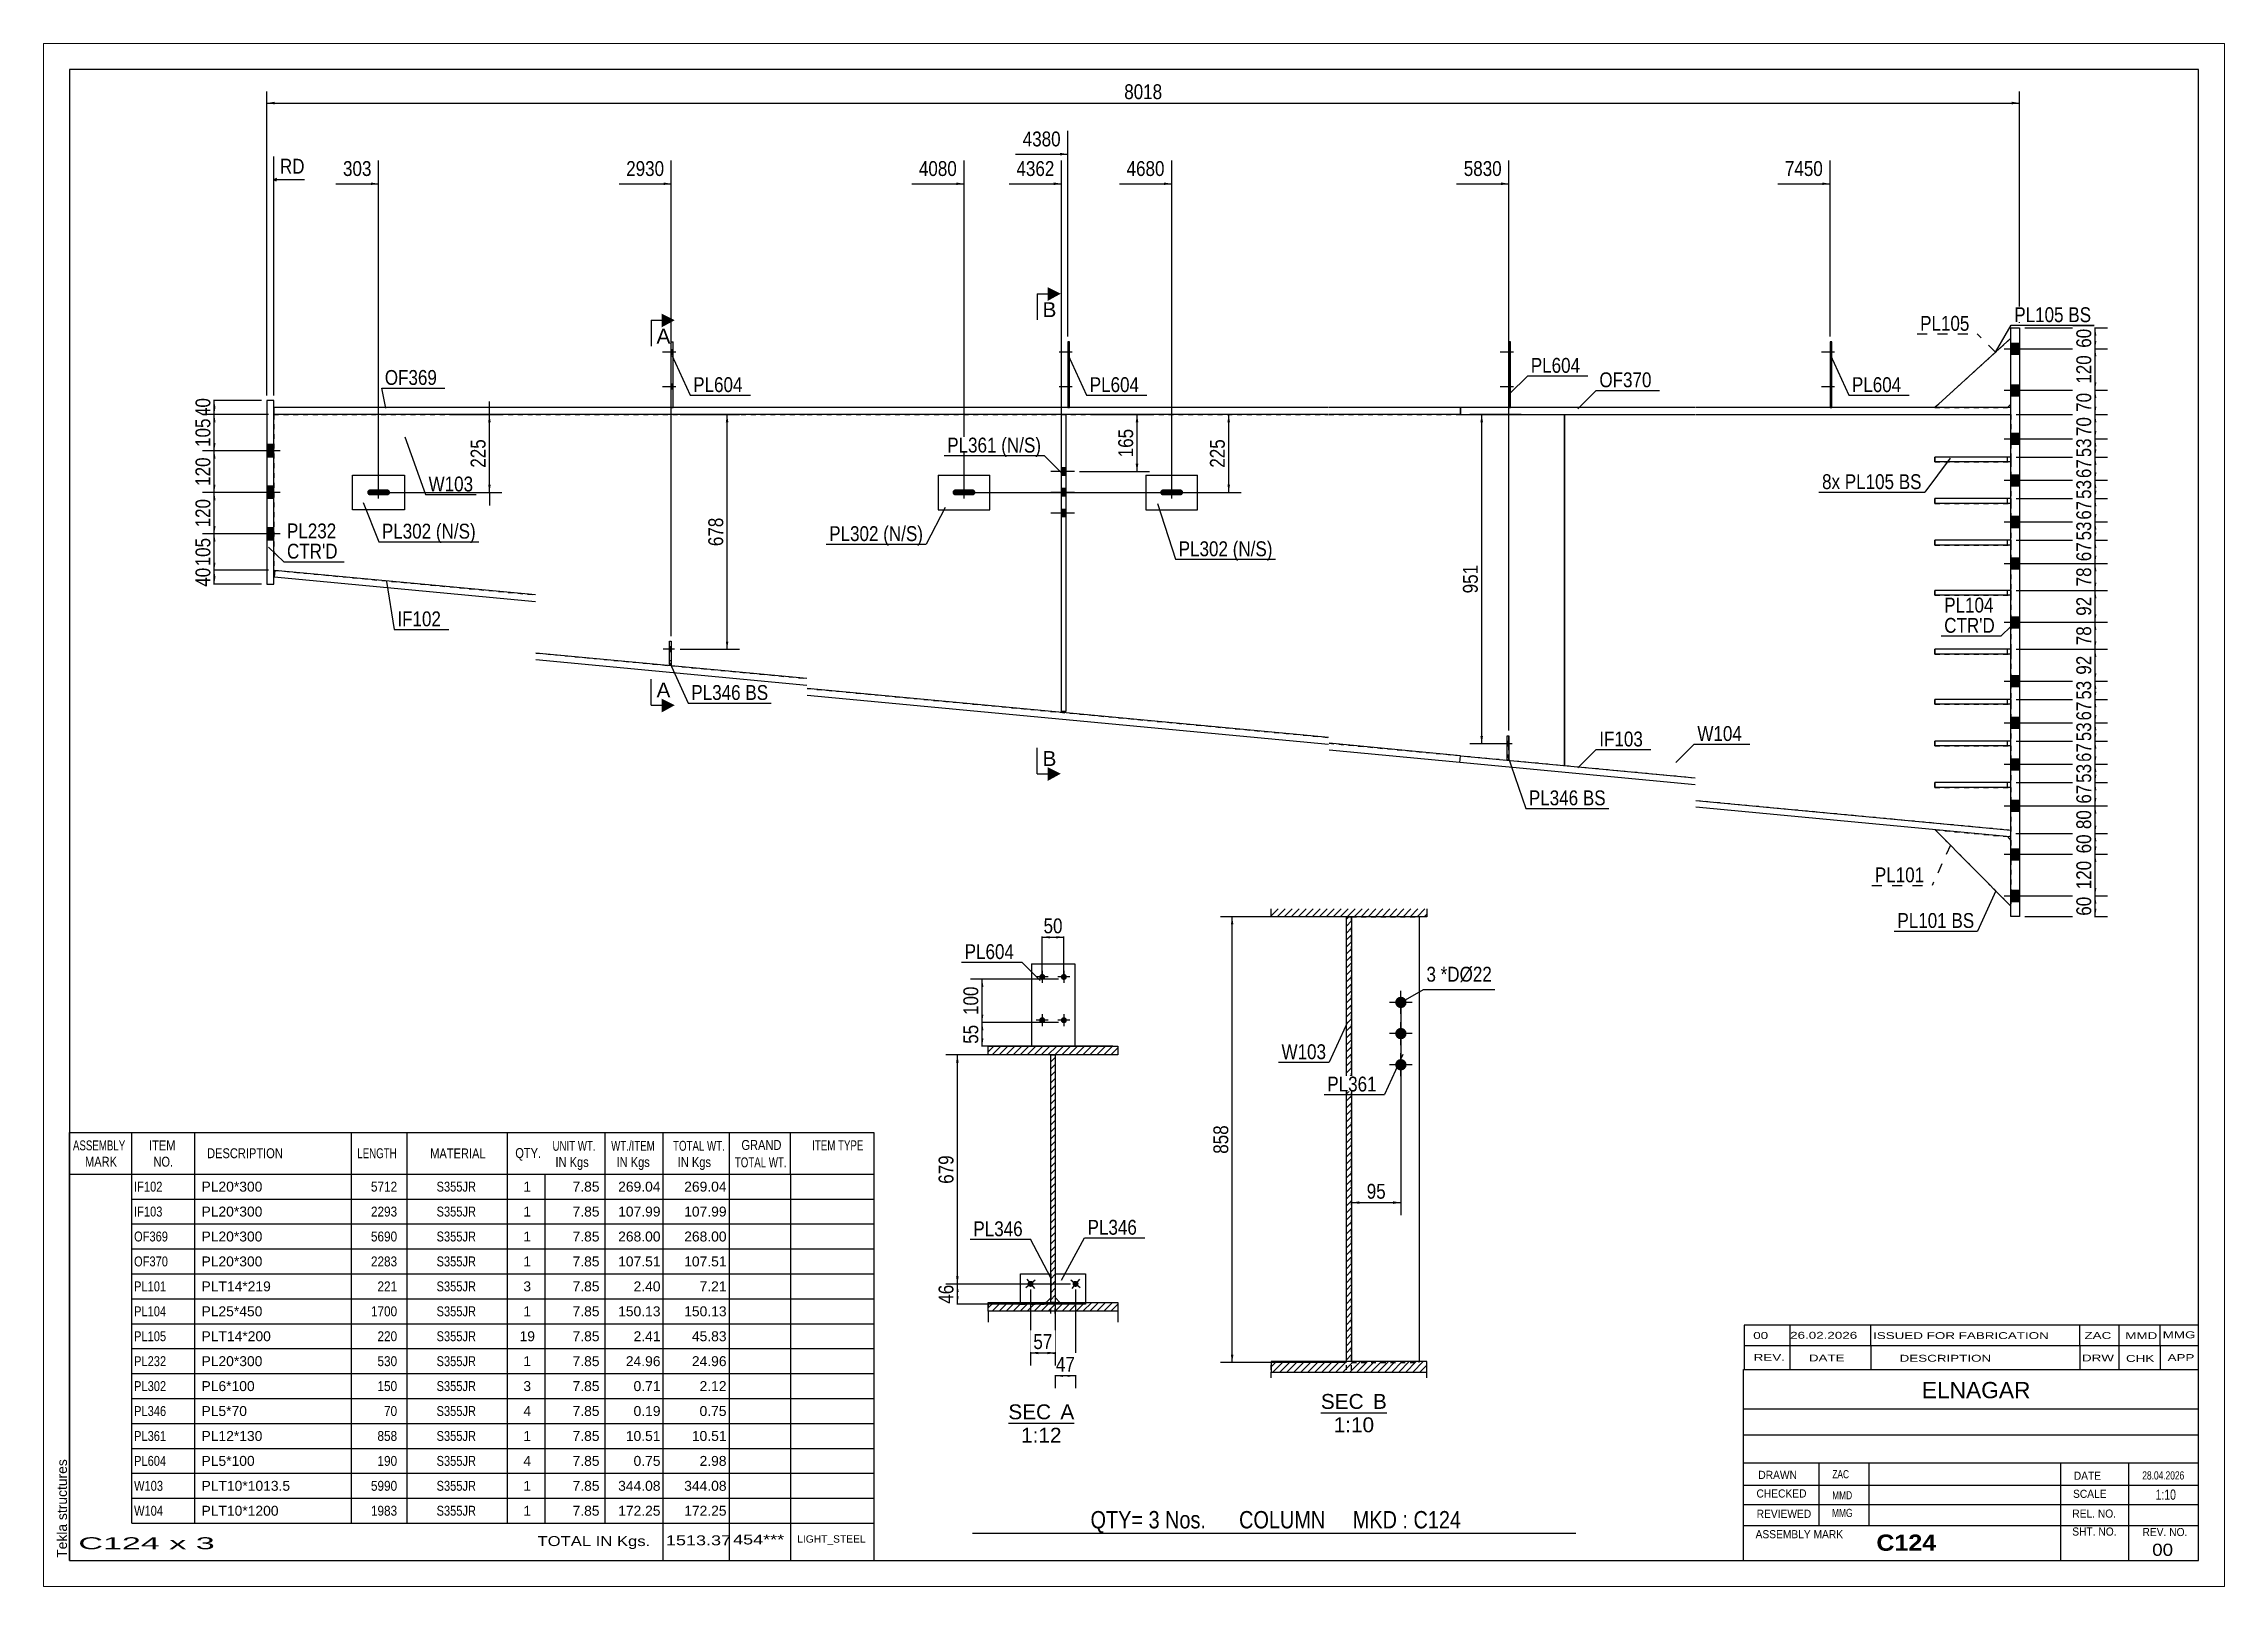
# Paper-space layout 'Layout1' of a CAD drawing. Header units: millimetres. Extents: x 0 to 420, y 0 to 297.
# The model-space entities are those that its viewports show. They can reach past a viewport. Long polylines and large blocks are cut down to what shows.
import ezdxf

# ---------------------------------------------------------------- set-up
doc = ezdxf.new("R2010")
doc.units = ezdxf.units.MM
doc.linetypes.add('DXK_LINE_DOT1', pattern=[1.8814, 0.9407, -0.9407])
doc.linetypes.add('DXK_LINE_DOT2', pattern=[3.9198, 1.9599, -1.9599])
doc.layers.add('Viewport layer', color=7, linetype='Continuous', plot=False)
doc.styles.add('Arial', font='ARIAL.TTF', dxfattribs={"height": 0.2})
doc.styles.add('Arial Bold', font='ARIALBD.TTF', dxfattribs={"height": 0.2})
doc.styles.add('Arial Narrow', font='ARIALN.TTF', dxfattribs={"height": 0.2})

# ---------------------------------------------------------------- blocks, each defined once
blk = doc.blocks.new('Unknown-622979603-1210')
at = {"color": 5, "linetype": 'Continuous'}
for p, q in [((171.01, 127.96), (-238.99, 127.96)), ((-238.99, 127.96), (-238.99, -159.04)), ((171.01, -159.04), (171.01, 127.96)), ((-238.99, -159.04), (171.01, -159.04))]:
    blk.add_line(p, q, dxfattribs=at)
at = {"color": 174, "linetype": 'Continuous', "style": 'Arial'}
blk.add_text('Tekla structures', height=1.9102, rotation=90, dxfattribs=at).set_placement((-239.49, -158.54))
blk = doc.blocks.new('Unknown-622979603-12 - 1256')
at = {"color": 1, "linetype": 'Continuous'}
blk.add_line((-58.19, -132.62), (-45.5, -132.62), dxfattribs=at)
at = {"color": 0, "linetype": 'Continuous'}
blk.add_wipeout([(-49.97, -131.87), (-49.97, -128.87), (-58.19, -128.87), (-58.19, -131.87)], dxfattribs=at)
blk.add_wipeout([(-45.5, -131.87), (-45.5, -128.87), (-48.17, -128.87), (-48.17, -131.87)], dxfattribs=at)
blk.add_wipeout([(-47.96, -136.37), (-47.96, -133.37), (-55.74, -133.37), (-55.74, -136.37)], dxfattribs=at)
at = {"color": 136, "linetype": 'Continuous', "style": 'Arial'}
for s, height, p in [('SEC', 2.865, (-58.19, -131.87)), ('A', 2.87, (-48.17, -131.87)), ('1:12', 2.865, (-55.74, -136.37))]:
    blk.add_text(s, height=height, dxfattribs=at).set_placement(p)
blk = doc.blocks.new('Unknown-622979603-13 - 2713')
at = {"color": 1, "linetype": 'Continuous'}
blk.add_line((2, -130.62), (14.69, -130.62), dxfattribs=at)
at = {"color": 0, "linetype": 'Continuous'}
blk.add_wipeout([(10.22, -129.87), (10.22, -126.87), (2, -126.87), (2, -129.87)], dxfattribs=at)
blk.add_wipeout([(14.69, -129.87), (14.69, -126.87), (12.02, -126.87), (12.02, -129.87)], dxfattribs=at)
blk.add_wipeout([(12.24, -134.37), (12.24, -131.37), (4.46, -131.37), (4.46, -134.37)], dxfattribs=at)
at = {"color": 136, "linetype": 'Continuous', "style": 'Arial'}
for s, height, p in [('SEC', 2.865, (2, -129.87)), ('B', 2.87, (12.02, -129.87)), ('1:10', 2.865, (4.46, -134.37))]:
    blk.add_text(s, height=height, dxfattribs=at).set_placement(p)
blk = doc.blocks.new('Part-622979603-1492 - 1469')
at = {"color": 2, "linetype": 'Continuous'}
for p, q in [((134.91, 76.23), (120.24, 62.9)), ((134.24, 62.9), (134.91, 63.57))]:
    blk.add_line(p, q, dxfattribs=at)
at = {"color": 7, "linetype": 'DXK_LINE_DOT1'}
for p, q in [((134.91, 63.57), (134.91, 76.23)), ((120.24, 62.9), (134.24, 62.9))]:
    blk.add_line(p, q, dxfattribs=at)
blk = doc.blocks.new('Part-622979603-1573 - 1469')
at = {"color": 2, "linetype": 'Continuous'}
for p, q in [((120.24, 36.43), (120.24, 37.37)), ((134.91, 37.37), (120.24, 37.37)), ((134.91, 36.43), (120.24, 36.43))]:
    blk.add_line(p, q, dxfattribs=at)
at = {"color": 7, "linetype": 'DXK_LINE_DOT1'}
for p, q in [((134.24, 36.43), (134.24, 37.37)), ((134.91, 37.37), (134.91, 36.43))]:
    blk.add_line(p, q, dxfattribs=at)
blk = doc.blocks.new('Bolt-622979603-1775 - 1469')
at = {"linetype": 'Continuous'}
for points in [[(-47.14, 49.83), (-47.14, 51.3), (-47.94, 51.3), (-47.94, 49.83)], [(-47.14, 45.83), (-47.14, 47.3), (-47.94, 47.3), (-47.94, 45.83)], [(-47.14, 41.83), (-47.14, 43.3), (-47.94, 43.3), (-47.94, 41.83)]]:
    blk.add_hatch(color=3, dxfattribs=at).paths.add_polyline_path(points)
at = {"color": 3, "linetype": 'Continuous'}
for p, q in [((-45.47, 50.57), (-50.01, 50.57)), ((-47.14, 51.3), (-47.94, 51.3)), ((-45.47, 46.57), (-50.01, 46.57)), ((-47.14, 49.83), (-47.94, 49.83)), ((-47.14, 47.3), (-47.94, 47.3)), ((-45.47, 42.57), (-50.01, 42.57)), ((-47.14, 45.83), (-47.94, 45.83)), ((-47.14, 43.3), (-47.94, 43.3)), ((-47.14, 41.83), (-47.94, 41.83))]:
    blk.add_line(p, q, dxfattribs=at)
blk = doc.blocks.new('Part-622979603-1583 - 1469')
at = {"color": 2, "linetype": 'Continuous'}
for p, q in [((120.24, 26.77), (120.24, 27.7)), ((134.91, 27.7), (120.24, 27.7)), ((134.91, 26.77), (120.24, 26.77))]:
    blk.add_line(p, q, dxfattribs=at)
at = {"color": 7, "linetype": 'DXK_LINE_DOT1'}
for p, q in [((134.24, 26.77), (134.24, 27.7)), ((134.91, 27.7), (134.91, 26.77))]:
    blk.add_line(p, q, dxfattribs=at)
blk = doc.blocks.new('Part-622979603-1514 - 1469')
at = {"color": 7, "linetype": 'DXK_LINE_DOT1'}
for p, q in [((134.91, 76.23), (120.24, 62.9)), ((134.24, 62.9), (134.91, 63.57))]:
    blk.add_line(p, q, dxfattribs=at)
blk = doc.blocks.new('Part-622979603-1903 - 1469')
at = {"color": 2, "linetype": 'Continuous'}
for p, q in [((-199.67, 64.23), (-201, 64.23)), ((-201, 64.23), (-201, 28.9)), ((-199.67, 28.9), (-199.67, 64.23)), ((-201, 28.9), (-199.67, 28.9))]:
    blk.add_line(p, q, dxfattribs=at)
blk = doc.blocks.new('Part-622979603-1568 - 1469')
at = {"color": 7, "linetype": 'DXK_LINE_DOT1'}
for p, q in [((134.91, 45.37), (120.24, 45.37)), ((120.24, 45.37), (120.24, 44.43)), ((120.24, 44.43), (134.91, 44.43))]:
    blk.add_line(p, q, dxfattribs=at)
blk = doc.blocks.new('Part-622979603-1536 - 1469')
at = {"color": 2, "linetype": 'Continuous'}
for p, q in [((120.24, 52.43), (120.24, 53.37)), ((134.91, 53.37), (120.24, 53.37)), ((134.91, 52.43), (120.24, 52.43))]:
    blk.add_line(p, q, dxfattribs=at)
at = {"color": 7, "linetype": 'DXK_LINE_DOT1'}
for p, q in [((134.24, 52.43), (134.24, 53.37)), ((134.91, 53.37), (134.91, 52.43))]:
    blk.add_line(p, q, dxfattribs=at)
blk = doc.blocks.new('Part-622979603-1558 - 1469')
at = {"color": 7, "linetype": 'DXK_LINE_DOT1'}
for p, q in [((134.91, 53.37), (120.24, 53.37)), ((120.24, 53.37), (120.24, 52.43)), ((120.24, 52.43), (134.91, 52.43))]:
    blk.add_line(p, q, dxfattribs=at)
blk = doc.blocks.new('Part-622979603-1563 - 1469')
at = {"color": 2, "linetype": 'Continuous'}
for p, q in [((120.24, 44.43), (120.24, 45.37)), ((134.91, 45.37), (120.24, 45.37)), ((134.91, 44.43), (120.24, 44.43))]:
    blk.add_line(p, q, dxfattribs=at)
at = {"color": 7, "linetype": 'DXK_LINE_DOT1'}
for p, q in [((134.24, 44.43), (134.24, 45.37)), ((134.91, 45.37), (134.91, 44.43))]:
    blk.add_line(p, q, dxfattribs=at)
blk = doc.blocks.new('Part-622979603-1770 - 1469')
at = {"color": 2, "linetype": 'Continuous'}
for p, q in [((-199.47, 31.55), (-199.59, 30.22)), ((-149.27, 25.49), (-199.59, 30.22)), ((-149.27, 26.83), (-199.47, 31.55)), ((-97.03, 10.74), (-149.17, 15.64)), ((-97.03, 9.4), (-149.17, 14.31)), ((3.47, -0.62), (-96.93, 8.82)), ((3.47, -1.96), (-96.93, 7.48)), ((28.89, -4.12), (3.57, -1.74)), ((28.77, -5.45), (3.57, -3.07)), ((28.77, -5.45), (28.89, -4.12))]:
    blk.add_line(p, q, dxfattribs=at)
blk = doc.blocks.new('Part-622979603-1578 - 1469')
at = {"color": 7, "linetype": 'DXK_LINE_DOT1'}
for p, q in [((134.91, 37.37), (120.24, 37.37)), ((120.24, 37.37), (120.24, 36.43)), ((120.24, 36.43), (134.91, 36.43))]:
    blk.add_line(p, q, dxfattribs=at)
blk = doc.blocks.new('Part-622979603-1588 - 1469')
at = {"color": 7, "linetype": 'DXK_LINE_DOT1'}
for p, q in [((134.91, 27.7), (120.24, 27.7)), ((120.24, 27.7), (120.24, 26.77)), ((120.24, 26.77), (134.91, 26.77))]:
    blk.add_line(p, q, dxfattribs=at)
blk = doc.blocks.new('Part-622979603-1593 - 1469')
at = {"color": 2, "linetype": 'Continuous'}
for p, q in [((120.24, 15.43), (120.24, 16.37)), ((134.91, 16.37), (120.24, 16.37)), ((134.91, 15.43), (120.24, 15.43))]:
    blk.add_line(p, q, dxfattribs=at)
at = {"color": 7, "linetype": 'DXK_LINE_DOT1'}
for p, q in [((134.24, 15.43), (134.24, 16.37)), ((134.91, 16.37), (134.91, 15.43))]:
    blk.add_line(p, q, dxfattribs=at)
blk = doc.blocks.new('Part-622979603-1726 - 1469')
at = {"color": 7, "linetype": 'DXK_LINE_DOT1'}
for p, q in [((-199.67, 61.57), (-199.67, 31.57)), ((-199.67, 61.57), (-149.27, 61.57)), ((-149.17, 61.57), (-97.03, 61.57)), ((-96.93, 61.57), (3.47, 61.57)), ((3.57, 61.57), (48.89, 61.57)), ((-199.47, 31.55), (-149.27, 26.83)), ((-149.17, 15.64), (-97.03, 10.74)), ((-96.93, 8.82), (3.47, -0.62)), ((3.57, -1.74), (48.89, -6))]:
    blk.add_line(p, q, dxfattribs=at)
at = {"color": 2, "linetype": 'Continuous'}
for p, q in [((48.89, -6), (48.89, 61.57)), ((-199.67, 31.57), (-199.47, 31.55))]:
    blk.add_line(p, q, dxfattribs=at)
blk = doc.blocks.new('Part-622979603-1598 - 1469')
at = {"color": 7, "linetype": 'DXK_LINE_DOT1'}
for p, q in [((134.91, 16.37), (120.24, 16.37)), ((120.24, 16.37), (120.24, 15.43)), ((120.24, 15.43), (134.91, 15.43))]:
    blk.add_line(p, q, dxfattribs=at)
blk = doc.blocks.new('Part-622979603-1603 - 1469')
at = {"color": 2, "linetype": 'Continuous'}
for p, q in [((120.24, 5.77), (120.24, 6.7)), ((134.91, 6.7), (120.24, 6.7)), ((134.91, 5.77), (120.24, 5.77))]:
    blk.add_line(p, q, dxfattribs=at)
at = {"color": 7, "linetype": 'DXK_LINE_DOT1'}
for p, q in [((134.24, 5.77), (134.24, 6.7)), ((134.91, 6.7), (134.91, 5.77))]:
    blk.add_line(p, q, dxfattribs=at)
blk = doc.blocks.new('Part-622979603-1608 - 1469')
at = {"color": 7, "linetype": 'DXK_LINE_DOT1'}
for p, q in [((134.91, 6.7), (120.24, 6.7)), ((120.24, 6.7), (120.24, 5.77)), ((120.24, 5.77), (134.91, 5.77))]:
    blk.add_line(p, q, dxfattribs=at)
blk = doc.blocks.new('Part-622979603-2007 - 1469')
at = {"color": 2, "linetype": 'Continuous'}
for p, q in [((-47.94, 4.37), (-47.94, 61.57)), ((-47.14, 61.57), (-47.14, 4.37)), ((-47.14, 4.37), (-47.94, 4.37))]:
    blk.add_line(p, q, dxfattribs=at)
blk = doc.blocks.new('Part-622979603-1613 - 1469')
at = {"color": 2, "linetype": 'Continuous'}
for p, q in [((120.24, -2.23), (120.24, -1.3)), ((134.91, -1.3), (120.24, -1.3)), ((134.91, -2.23), (120.24, -2.23))]:
    blk.add_line(p, q, dxfattribs=at)
at = {"color": 7, "linetype": 'DXK_LINE_DOT1'}
for p, q in [((134.24, -2.23), (134.24, -1.3)), ((134.91, -2.23), (134.91, -1.3))]:
    blk.add_line(p, q, dxfattribs=at)
blk = doc.blocks.new('Bolt-622979603-7551 - 1469')
at = {"linetype": 'Continuous'}
blk.add_hatch(color=3, dxfattribs=at).paths.add_polyline_path([(-64.71, 46.14), (-64.58, 46.34), (-64.53, 46.57), (-64.58, 46.8), (-64.71, 46.99), (-64.9, 47.12), (-65.13, 47.17), (-68.33, 47.17), (-68.56, 47.12), (-68.76, 46.99), (-68.89, 46.8), (-68.93, 46.57), (-68.89, 46.34), (-68.76, 46.14), (-68.56, 46.01), (-68.33, 45.97), (-65.13, 45.97), (-64.9, 46.01)])
at = {"color": 3, "linetype": 'Continuous'}
for p, q in [((-67.93, 46.57), (-65.53, 46.57)), ((-66.73, 45.37), (-66.73, 47.77))]:
    blk.add_line(p, q, dxfattribs=at)
blk = doc.blocks.new('Part-622979603-1618 - 1469')
at = {"color": 7, "linetype": 'DXK_LINE_DOT1'}
for p, q in [((134.91, -1.3), (120.24, -1.3)), ((120.24, -1.3), (120.24, -2.23)), ((120.24, -2.23), (134.91, -2.23))]:
    blk.add_line(p, q, dxfattribs=at)
blk = doc.blocks.new('Part-622979603-8224 - 1469')
at = {"color": 2, "linetype": 'Continuous'}
for p, q in [((-71.73, 49.9), (-61.73, 49.9)), ((-71.73, 49.9), (-71.73, 43.23)), ((-61.73, 43.23), (-61.73, 49.9)), ((-71.73, 43.23), (-61.73, 43.23))]:
    blk.add_line(p, q, dxfattribs=at)
blk = doc.blocks.new('Part-622979603-1638 - 1469')
at = {"color": 7, "linetype": 'DXK_LINE_DOT1'}
for p, q in [((134.91, -9.3), (120.24, -9.3)), ((120.24, -9.3), (120.24, -10.23)), ((120.24, -10.23), (134.91, -10.23)), ((134.24, -10.23), (134.24, -9.3)), ((134.91, -10.23), (134.91, -9.3))]:
    blk.add_line(p, q, dxfattribs=at)
blk = doc.blocks.new('Part-622979603-1643 - 1469')
at = {"color": 2, "linetype": 'Continuous'}
for p, q in [((120.24, -10.23), (120.24, -9.3)), ((134.91, -9.3), (120.24, -9.3)), ((134.91, -10.23), (120.24, -10.23))]:
    blk.add_line(p, q, dxfattribs=at)
blk = doc.blocks.new('Part-622979603-1874 - 1469')
at = {"color": 7, "linetype": 'DXK_LINE_DOT1'}
for p, q in [((134.91, -33.11), (120.3, -18.4)), ((120.3, -18.4), (134.24, -19.71)), ((134.24, -19.71), (134.91, -20.44)), ((134.91, -20.44), (134.91, -33.11))]:
    blk.add_line(p, q, dxfattribs=at)
blk = doc.blocks.new('Part-622979603-1689 - 1469')
at = {"color": 2, "linetype": 'Continuous'}
for p, q in [((28.89, 62.9), (28.89, 61.57)), ((74.09, 62.9), (28.89, 62.9)), ((28.89, 61.57), (74.09, 61.57)), ((134.91, 62.9), (74.19, 62.9)), ((74.19, 61.57), (134.91, 61.57))]:
    blk.add_line(p, q, dxfattribs=at)
at = {"color": 7, "linetype": 'DXK_LINE_DOT1'}
blk.add_line((134.91, 61.57), (134.91, 62.9), dxfattribs=at)
blk = doc.blocks.new('Bolt-622979603-1710 - 1469')
at = {"linetype": 'Continuous'}
for points in [[(134.91, 75.3), (134.91, 73.17), (136.57, 73.17), (136.57, 75.3)], [(134.91, 75.3), (134.91, 73.17), (136.57, 73.17), (136.57, 75.3)], [(134.91, 75.3), (134.91, 73.17), (136.57, 73.17), (136.57, 75.3)], [(134.91, 75.3), (134.91, 73.17), (136.57, 73.17), (136.57, 75.3)], [(134.91, 67.3), (134.91, 65.17), (136.57, 65.17), (136.57, 67.3)], [(134.91, 67.3), (134.91, 65.17), (136.57, 65.17), (136.57, 67.3)], [(134.91, 67.3), (134.91, 65.17), (136.57, 65.17), (136.57, 67.3)], [(134.91, 67.3), (134.91, 65.17), (136.57, 65.17), (136.57, 67.3)], [(134.91, 57.97), (134.91, 55.83), (136.57, 55.83), (136.57, 57.97)], [(134.91, 57.97), (134.91, 55.83), (136.57, 55.83), (136.57, 57.97)], [(134.91, 57.97), (134.91, 55.83), (136.57, 55.83), (136.57, 57.97)], [(134.91, 57.97), (134.91, 55.83), (136.57, 55.83), (136.57, 57.97)], [(134.91, 49.97), (134.91, 47.83), (136.57, 47.83), (136.57, 49.97)], [(134.91, 49.97), (134.91, 47.83), (136.57, 47.83), (136.57, 49.97)], [(134.91, 49.97), (134.91, 47.83), (136.57, 47.83), (136.57, 49.97)], [(134.91, 49.97), (134.91, 47.83), (136.57, 47.83), (136.57, 49.97)], [(134.91, 41.97), (134.91, 39.83), (136.57, 39.83), (136.57, 41.97)], [(134.91, 41.97), (134.91, 39.83), (136.57, 39.83), (136.57, 41.97)], [(134.91, 41.97), (134.91, 39.83), (136.57, 39.83), (136.57, 41.97)], [(134.91, 41.97), (134.91, 39.83), (136.57, 39.83), (136.57, 41.97)], [(134.91, 33.97), (134.91, 31.83), (136.57, 31.83), (136.57, 33.97)], [(134.91, 33.97), (134.91, 31.83), (136.57, 31.83), (136.57, 33.97)], [(134.91, 33.97), (134.91, 31.83), (136.57, 31.83), (136.57, 33.97)], [(134.91, 33.97), (134.91, 31.83), (136.57, 31.83), (136.57, 33.97)], [(134.91, 22.63), (134.91, 20.5), (136.57, 20.5), (136.57, 22.63)], [(134.91, 22.63), (134.91, 20.5), (136.57, 20.5), (136.57, 22.63)], [(134.91, 22.63), (134.91, 20.5), (136.57, 20.5), (136.57, 22.63)], [(134.91, 22.63), (134.91, 20.5), (136.57, 20.5), (136.57, 22.63)], [(134.91, 11.3), (134.91, 9.17), (136.57, 9.17), (136.57, 11.3)], [(134.91, 11.3), (134.91, 9.17), (136.57, 9.17), (136.57, 11.3)], [(134.91, 11.3), (134.91, 9.17), (136.57, 9.17), (136.57, 11.3)], [(134.91, 11.3), (134.91, 9.17), (136.57, 9.17), (136.57, 11.3)], [(134.91, 3.3), (134.91, 1.17), (136.57, 1.17), (136.57, 3.3)], [(134.91, 3.3), (134.91, 1.17), (136.57, 1.17), (136.57, 3.3)], [(134.91, 3.3), (134.91, 1.17), (136.57, 1.17), (136.57, 3.3)], [(134.91, 3.3), (134.91, 1.17), (136.57, 1.17), (136.57, 3.3)], [(134.91, -4.7), (134.91, -6.83), (136.57, -6.83), (136.57, -4.7)], [(134.91, -4.7), (134.91, -6.83), (136.57, -6.83), (136.57, -4.7)], [(134.91, -4.7), (134.91, -6.83), (136.57, -6.83), (136.57, -4.7)], [(134.91, -4.7), (134.91, -6.83), (136.57, -6.83), (136.57, -4.7)], [(134.91, -12.7), (134.91, -14.83), (136.57, -14.83), (136.57, -12.7)], [(134.91, -12.7), (134.91, -14.83), (136.57, -14.83), (136.57, -12.7)], [(134.91, -12.7), (134.91, -14.83), (136.57, -14.83), (136.57, -12.7)], [(134.91, -12.7), (134.91, -14.83), (136.57, -14.83), (136.57, -12.7)], [(134.91, -22.03), (134.91, -24.17), (136.57, -24.17), (136.57, -22.03)], [(134.91, -22.03), (134.91, -24.17), (136.57, -24.17), (136.57, -22.03)], [(134.91, -22.03), (134.91, -24.17), (136.57, -24.17), (136.57, -22.03)], [(134.91, -22.03), (134.91, -24.17), (136.57, -24.17), (136.57, -22.03)], [(134.91, -30.03), (134.91, -32.17), (136.57, -32.17), (136.57, -30.03)], [(134.91, -30.03), (134.91, -32.17), (136.57, -32.17), (136.57, -30.03)], [(134.91, -30.03), (134.91, -32.17), (136.57, -32.17), (136.57, -30.03)], [(134.91, -30.03), (134.91, -32.17), (136.57, -32.17), (136.57, -30.03)]]:
    blk.add_hatch(color=3, dxfattribs=at).paths.add_polyline_path(points)
at = {"color": 3, "linetype": 'Continuous'}
for p, q in [((133.59, 74.23), (141.57, 74.23)), ((133.59, 74.23), (141.57, 74.23)), ((133.59, 74.23), (141.57, 74.23)), ((133.59, 74.23), (141.57, 74.23)), ((134.91, 75.3), (136.57, 75.3)), ((134.91, 75.3), (136.57, 75.3)), ((134.91, 75.3), (136.57, 75.3)), ((134.91, 75.3), (136.57, 75.3)), ((134.91, 73.17), (136.57, 73.17)), ((134.91, 73.17), (136.57, 73.17)), ((134.91, 73.17), (136.57, 73.17)), ((134.91, 73.17), (136.57, 73.17)), ((134.91, 67.3), (136.57, 67.3)), ((134.91, 67.3), (136.57, 67.3)), ((134.91, 67.3), (136.57, 67.3)), ((134.91, 67.3), (136.57, 67.3)), ((133.59, 66.23), (141.57, 66.23)), ((133.59, 66.23), (141.57, 66.23)), ((133.59, 66.23), (141.57, 66.23)), ((133.59, 66.23), (141.57, 66.23)), ((134.91, 65.17), (136.57, 65.17)), ((134.91, 65.17), (136.57, 65.17)), ((134.91, 65.17), (136.57, 65.17)), ((134.91, 65.17), (136.57, 65.17)), ((133.59, 56.9), (141.57, 56.9)), ((133.59, 56.9), (141.57, 56.9)), ((133.59, 56.9), (141.57, 56.9)), ((133.59, 56.9), (141.57, 56.9)), ((134.91, 57.97), (136.57, 57.97)), ((134.91, 57.97), (136.57, 57.97)), ((134.91, 57.97), (136.57, 57.97)), ((134.91, 57.97), (136.57, 57.97)), ((134.91, 55.83), (136.57, 55.83)), ((134.91, 55.83), (136.57, 55.83)), ((134.91, 55.83), (136.57, 55.83)), ((134.91, 55.83), (136.57, 55.83)), ((133.59, 48.9), (141.57, 48.9)), ((133.59, 48.9), (141.57, 48.9)), ((133.59, 48.9), (141.57, 48.9)), ((133.59, 48.9), (141.57, 48.9)), ((134.91, 49.97), (136.57, 49.97)), ((134.91, 49.97), (136.57, 49.97)), ((134.91, 49.97), (136.57, 49.97)), ((134.91, 49.97), (136.57, 49.97)), ((134.91, 47.83), (136.57, 47.83)), ((134.91, 47.83), (136.57, 47.83)), ((134.91, 47.83), (136.57, 47.83)), ((134.91, 47.83), (136.57, 47.83)), ((133.59, 40.9), (141.57, 40.9)), ((133.59, 40.9), (141.57, 40.9)), ((133.59, 40.9), (141.57, 40.9)), ((133.59, 40.9), (141.57, 40.9)), ((134.91, 41.97), (136.57, 41.97)), ((134.91, 41.97), (136.57, 41.97)), ((134.91, 41.97), (136.57, 41.97)), ((134.91, 41.97), (136.57, 41.97)), ((134.91, 39.83), (136.57, 39.83)), ((134.91, 39.83), (136.57, 39.83)), ((134.91, 39.83), (136.57, 39.83)), ((134.91, 39.83), (136.57, 39.83)), ((134.91, 33.97), (136.57, 33.97)), ((134.91, 33.97), (136.57, 33.97)), ((134.91, 33.97), (136.57, 33.97)), ((134.91, 33.97), (136.57, 33.97)), ((133.59, 32.9), (141.57, 32.9)), ((133.59, 32.9), (141.57, 32.9)), ((133.59, 32.9), (141.57, 32.9)), ((133.59, 32.9), (141.57, 32.9)), ((134.91, 31.83), (136.57, 31.83)), ((134.91, 31.83), (136.57, 31.83)), ((134.91, 31.83), (136.57, 31.83)), ((134.91, 31.83), (136.57, 31.83)), ((133.59, 21.57), (141.57, 21.57)), ((133.59, 21.57), (141.57, 21.57)), ((133.59, 21.57), (141.57, 21.57)), ((133.59, 21.57), (141.57, 21.57)), ((134.91, 22.63), (136.57, 22.63)), ((134.91, 22.63), (136.57, 22.63)), ((134.91, 22.63), (136.57, 22.63)), ((134.91, 22.63), (136.57, 22.63)), ((134.91, 20.5), (136.57, 20.5)), ((134.91, 20.5), (136.57, 20.5)), ((134.91, 20.5), (136.57, 20.5)), ((134.91, 20.5), (136.57, 20.5)), ((133.59, 10.23), (141.57, 10.23)), ((133.59, 10.23), (141.57, 10.23)), ((133.59, 10.23), (141.57, 10.23)), ((133.59, 10.23), (141.57, 10.23)), ((134.91, 11.3), (136.57, 11.3)), ((134.91, 11.3), (136.57, 11.3)), ((134.91, 11.3), (136.57, 11.3)), ((134.91, 11.3), (136.57, 11.3)), ((134.91, 9.17), (136.57, 9.17)), ((134.91, 9.17), (136.57, 9.17)), ((134.91, 9.17), (136.57, 9.17)), ((134.91, 9.17), (136.57, 9.17)), ((133.59, 2.23), (141.57, 2.23)), ((133.59, 2.23), (141.57, 2.23)), ((133.59, 2.23), (141.57, 2.23)), ((133.59, 2.23), (141.57, 2.23)), ((134.91, 3.3), (136.57, 3.3)), ((134.91, 3.3), (136.57, 3.3)), ((134.91, 3.3), (136.57, 3.3)), ((134.91, 3.3), (136.57, 3.3)), ((134.91, 1.17), (136.57, 1.17)), ((134.91, 1.17), (136.57, 1.17)), ((134.91, 1.17), (136.57, 1.17)), ((134.91, 1.17), (136.57, 1.17)), ((133.59, -5.77), (141.57, -5.77)), ((133.59, -5.77), (141.57, -5.77)), ((133.59, -5.77), (141.57, -5.77)), ((133.59, -5.77), (141.57, -5.77)), ((134.91, -4.7), (136.57, -4.7)), ((134.91, -4.7), (136.57, -4.7)), ((134.91, -4.7), (136.57, -4.7)), ((134.91, -4.7), (136.57, -4.7)), ((134.91, -6.83), (136.57, -6.83)), ((134.91, -6.83), (136.57, -6.83)), ((134.91, -6.83), (136.57, -6.83)), ((134.91, -6.83), (136.57, -6.83)), ((133.59, -13.77), (141.57, -13.77)), ((133.59, -13.77), (141.57, -13.77)), ((133.59, -13.77), (141.57, -13.77)), ((133.59, -13.77), (141.57, -13.77)), ((134.91, -12.7), (136.57, -12.7)), ((134.91, -12.7), (136.57, -12.7)), ((134.91, -12.7), (136.57, -12.7)), ((134.91, -12.7), (136.57, -12.7)), ((134.91, -14.83), (136.57, -14.83)), ((134.91, -14.83), (136.57, -14.83)), ((134.91, -14.83), (136.57, -14.83)), ((134.91, -14.83), (136.57, -14.83)), ((133.59, -23.1), (141.57, -23.1)), ((133.59, -23.1), (141.57, -23.1)), ((133.59, -23.1), (141.57, -23.1)), ((133.59, -23.1), (141.57, -23.1)), ((134.91, -22.03), (136.57, -22.03)), ((134.91, -22.03), (136.57, -22.03)), ((134.91, -22.03), (136.57, -22.03)), ((134.91, -22.03), (136.57, -22.03)), ((134.91, -24.17), (136.57, -24.17)), ((134.91, -24.17), (136.57, -24.17)), ((134.91, -24.17), (136.57, -24.17)), ((134.91, -24.17), (136.57, -24.17)), ((133.59, -31.1), (141.57, -31.1)), ((133.59, -31.1), (141.57, -31.1)), ((133.59, -31.1), (141.57, -31.1)), ((133.59, -31.1), (141.57, -31.1)), ((134.91, -30.03), (136.57, -30.03)), ((134.91, -30.03), (136.57, -30.03)), ((134.91, -30.03), (136.57, -30.03)), ((134.91, -30.03), (136.57, -30.03)), ((134.91, -32.17), (136.57, -32.17)), ((134.91, -32.17), (136.57, -32.17)), ((134.91, -32.17), (136.57, -32.17)), ((134.91, -32.17), (136.57, -32.17))]:
    blk.add_line(p, q, dxfattribs=at)
blk = doc.blocks.new('Part-622979603-1985 - 1469')
at = {"color": 2, "linetype": 'Continuous'}
blk.add_line((48.89, 61.57), (48.89, -6), dxfattribs=at)
at = {"color": 7, "linetype": 'DXK_LINE_DOT1'}
for p, q in [((48.89, 61.57), (74.09, 61.57)), ((74.19, 61.57), (134.91, 61.57)), ((134.91, 61.57), (134.91, 53.37)), ((134.91, 52.43), (134.91, 45.37)), ((134.91, 44.43), (134.91, 37.37)), ((134.91, 36.43), (134.91, 27.7)), ((134.91, 26.77), (134.91, 16.37)), ((134.91, 15.43), (134.91, 6.7)), ((134.91, 5.77), (134.91, -1.3)), ((134.91, -2.23), (134.91, -9.3)), ((48.89, -6), (74.09, -8.37)), ((134.91, -10.23), (134.91, -18.43)), ((74.19, -12.72), (134.91, -18.43))]:
    blk.add_line(p, q, dxfattribs=at)
blk = doc.blocks.new('Part-622979603-1748 - 1469')
at = {"color": 2, "linetype": 'Continuous'}
for p, q in [((28.77, -5.45), (28.89, -4.12)), ((28.89, -4.12), (74.09, -8.37)), ((74.09, -9.71), (28.77, -5.45)), ((74.19, -12.72), (134.91, -18.43)), ((134.78, -19.76), (74.19, -14.06)), ((134.91, -18.43), (134.78, -19.76))]:
    blk.add_line(p, q, dxfattribs=at)
blk = doc.blocks.new('Bolt-622979603-7550 - 1469')
at = {"linetype": 'Continuous'}
blk.add_hatch(color=3, dxfattribs=at).paths.add_polyline_path([(-177.44, 46.14), (-177.31, 46.34), (-177.27, 46.57), (-177.31, 46.8), (-177.44, 46.99), (-177.64, 47.12), (-177.87, 47.17), (-181.07, 47.17), (-181.3, 47.12), (-181.49, 46.99), (-181.62, 46.8), (-181.67, 46.57), (-181.62, 46.34), (-181.49, 46.14), (-181.3, 46.01), (-181.07, 45.97), (-177.87, 45.97), (-177.64, 46.01)])
at = {"color": 3, "linetype": 'Continuous'}
for p, q in [((-180.67, 46.57), (-178.27, 46.57)), ((-179.47, 45.37), (-179.47, 47.77))]:
    blk.add_line(p, q, dxfattribs=at)
blk = doc.blocks.new('Part-622979603-1852 - 1469')
at = {"color": 2, "linetype": 'Continuous'}
for p, q in [((134.91, 78.23), (136.57, 78.23)), ((134.91, -35.1), (134.91, 78.23)), ((136.57, 78.23), (136.57, -35.1)), ((136.57, -35.1), (134.91, -35.1))]:
    blk.add_line(p, q, dxfattribs=at)
blk = doc.blocks.new('Part-622979603-1963 - 1469')
at = {"color": 2, "linetype": 'Continuous'}
for p, q in [((-199.67, 62.9), (-199.67, 61.57)), ((-149.27, 62.9), (-199.67, 62.9)), ((-149.27, 61.57), (-199.67, 61.57)), ((-97.03, 62.9), (-149.17, 62.9)), ((-97.03, 61.57), (-149.17, 61.57)), ((3.47, 62.9), (-96.93, 62.9)), ((3.47, 61.57), (-96.93, 61.57)), ((28.89, 62.9), (3.57, 62.9)), ((28.89, 61.57), (3.57, 61.57)), ((28.89, 61.57), (28.89, 62.9))]:
    blk.add_line(p, q, dxfattribs=at)
blk = doc.blocks.new('Bolt-622979603-1904 - 1469')
at = {"linetype": 'Continuous'}
for points in [[(-201, 55.77), (-201, 53.37), (-199.67, 53.37), (-199.67, 55.77)], [(-201, 55.77), (-201, 53.37), (-199.67, 53.37), (-199.67, 55.77)], [(-201, 47.77), (-201, 45.37), (-199.67, 45.37), (-199.67, 47.77)], [(-201, 47.77), (-201, 45.37), (-199.67, 45.37), (-199.67, 47.77)], [(-201, 39.77), (-201, 37.37), (-199.67, 37.37), (-199.67, 39.77)], [(-201, 39.77), (-201, 37.37), (-199.67, 37.37), (-199.67, 39.77)]]:
    blk.add_hatch(color=3, dxfattribs=at).paths.add_polyline_path(points)
at = {"color": 3, "linetype": 'Continuous'}
for p, q in [((-199.67, 55.77), (-201, 55.77)), ((-199.67, 55.77), (-201, 55.77)), ((-198.4, 54.57), (-201, 54.57)), ((-198.4, 54.57), (-201, 54.57)), ((-199.67, 53.37), (-201, 53.37)), ((-199.67, 53.37), (-201, 53.37)), ((-199.67, 47.77), (-201, 47.77)), ((-199.67, 47.77), (-201, 47.77)), ((-198.4, 46.57), (-201, 46.57)), ((-198.4, 46.57), (-201, 46.57)), ((-199.67, 45.37), (-201, 45.37)), ((-199.67, 45.37), (-201, 45.37)), ((-199.67, 39.77), (-201, 39.77)), ((-199.67, 39.77), (-201, 39.77)), ((-198.4, 38.57), (-201, 38.57)), ((-198.4, 38.57), (-201, 38.57)), ((-199.67, 37.37), (-201, 37.37)), ((-199.67, 37.37), (-201, 37.37))]:
    blk.add_line(p, q, dxfattribs=at)
blk = doc.blocks.new('Part-622979603-2056 - 1469')
at = {"color": 2, "linetype": 'Continuous'}
for p, q in [((134.91, -33.11), (120.3, -18.4)), ((134.24, -19.71), (134.91, -20.44))]:
    blk.add_line(p, q, dxfattribs=at)
blk = doc.blocks.new('Bolt-622979603-7552 - 1469')
at = {"linetype": 'Continuous'}
blk.add_hatch(color=3, dxfattribs=at).paths.add_polyline_path([(-24.71, 46.14), (-24.58, 46.34), (-24.53, 46.57), (-24.58, 46.8), (-24.71, 46.99), (-24.9, 47.12), (-25.13, 47.17), (-28.33, 47.17), (-28.56, 47.12), (-28.76, 46.99), (-28.89, 46.8), (-28.93, 46.57), (-28.89, 46.34), (-28.76, 46.14), (-28.56, 46.01), (-28.33, 45.97), (-25.13, 45.97), (-24.9, 46.01)])
at = {"color": 3, "linetype": 'Continuous'}
for p, q in [((-27.93, 46.57), (-25.53, 46.57)), ((-26.73, 45.37), (-26.73, 47.77))]:
    blk.add_line(p, q, dxfattribs=at)
blk = doc.blocks.new('Part-622979603-8223 - 1469')
at = {"color": 2, "linetype": 'Continuous'}
for p, q in [((-184.47, 49.9), (-174.47, 49.9)), ((-184.47, 43.23), (-184.47, 49.9)), ((-174.47, 49.9), (-174.47, 43.23)), ((-174.47, 43.23), (-184.47, 43.23))]:
    blk.add_line(p, q, dxfattribs=at)
blk = doc.blocks.new('Part-622979603-8225 - 1469')
at = {"color": 2, "linetype": 'Continuous'}
for p, q in [((-31.73, 49.9), (-21.73, 49.9)), ((-31.73, 49.9), (-31.73, 43.23)), ((-21.73, 43.23), (-21.73, 49.9)), ((-31.73, 43.23), (-21.73, 43.23))]:
    blk.add_line(p, q, dxfattribs=at)
blk = doc.blocks.new('Part-622979603-9502 - 1469')
at = {"color": 2, "linetype": 'Continuous'}
for p, q in [((38.54, 75.57), (38.21, 75.57)), ((38.21, 75.57), (38.21, 62.9)), ((38.54, 62.9), (38.54, 75.57))]:
    blk.add_line(p, q, dxfattribs=at)
at = {"color": 7, "linetype": 'DXK_LINE_DOT1'}
blk.add_line((38.21, 62.9), (38.54, 62.9), dxfattribs=at)
blk = doc.blocks.new('Part-622979603-9503 - 1469')
at = {"color": 7, "linetype": 'DXK_LINE_DOT1'}
for p, q in [((37.87, -4.96), (37.87, -0.29)), ((37.87, -0.29), (38.21, -0.29)), ((37.87, -3.96), (38.21, -3.96)), ((38.21, -4.96), (38.21, -0.29)), ((38.21, -4.96), (37.87, -4.96))]:
    blk.add_line(p, q, dxfattribs=at)
blk = doc.blocks.new('Part-622979603-9506 - 1469')
at = {"color": 2, "linetype": 'Continuous'}
for p, q in [((37.87, -4.96), (37.87, -0.29)), ((37.87, -0.29), (38.21, -0.29)), ((38.21, -0.29), (38.21, -4.96)), ((38.21, -4.96), (37.87, -4.96))]:
    blk.add_line(p, q, dxfattribs=at)
blk = doc.blocks.new('Part-622979603-9509 - 1469')
at = {"color": 2, "linetype": 'Continuous'}
for p, q in [((-123.1, 62.9), (-123.1, 75.57)), ((-123.1, 75.57), (-122.77, 75.57)), ((-122.77, 62.9), (-122.77, 75.57))]:
    blk.add_line(p, q, dxfattribs=at)
at = {"color": 7, "linetype": 'DXK_LINE_DOT1'}
blk.add_line((-123.1, 62.9), (-122.77, 62.9), dxfattribs=at)
blk = doc.blocks.new('Part-622979603-9510 - 1469')
at = {"color": 7, "linetype": 'DXK_LINE_DOT1'}
for p, q in [((-123.43, 13.23), (-123.43, 17.9)), ((-123.43, 17.9), (-123.1, 17.9)), ((-123.1, 17.9), (-123.1, 13.23)), ((-123.43, 14.23), (-123.1, 14.23)), ((-123.1, 13.23), (-123.43, 13.23))]:
    blk.add_line(p, q, dxfattribs=at)
blk = doc.blocks.new('Part-622979603-9513 - 1469')
at = {"color": 2, "linetype": 'Continuous'}
for p, q in [((-123.43, 13.23), (-123.43, 17.9)), ((-123.43, 17.9), (-123.1, 17.9)), ((-123.1, 17.9), (-123.1, 13.23)), ((-123.1, 13.23), (-123.43, 13.23))]:
    blk.add_line(p, q, dxfattribs=at)
blk = doc.blocks.new('Part-622979603-9516 - 1469')
at = {"color": 2, "linetype": 'Continuous'}
for p, q in [((-46.4, 75.57), (-46.73, 75.57)), ((-46.73, 75.57), (-46.73, 62.9)), ((-46.4, 62.9), (-46.4, 75.57))]:
    blk.add_line(p, q, dxfattribs=at)
at = {"color": 7, "linetype": 'DXK_LINE_DOT1'}
blk.add_line((-46.73, 62.9), (-46.4, 62.9), dxfattribs=at)
blk = doc.blocks.new('Part-622979603-9517 - 1469')
at = {"color": 2, "linetype": 'Continuous'}
for p, q in [((100.39, 75.57), (100.06, 75.57)), ((100.06, 75.57), (100.06, 62.9)), ((100.39, 62.9), (100.39, 75.57))]:
    blk.add_line(p, q, dxfattribs=at)
at = {"color": 7, "linetype": 'DXK_LINE_DOT1'}
blk.add_line((100.06, 62.9), (100.39, 62.9), dxfattribs=at)
blk = doc.blocks.new('Bolt-622979603-9518 - 1469')
at = {"linetype": 'Continuous'}
for points in [[(38.54, 73.1), (38.54, 74.03), (38.21, 74.03), (38.21, 73.1)], [(38.54, 73.1), (38.54, 74.03), (38.21, 74.03), (38.21, 73.1)], [(38.54, 66.43), (38.54, 67.37), (38.21, 67.37), (38.21, 66.43)], [(38.54, 66.43), (38.54, 67.37), (38.21, 67.37), (38.21, 66.43)]]:
    blk.add_hatch(color=3, dxfattribs=at).paths.add_polyline_path(points)
at = {"color": 3, "linetype": 'Continuous'}
for p, q in [((39.07, 73.57), (36.54, 73.57)), ((39.07, 73.57), (36.54, 73.57)), ((38.54, 74.03), (38.21, 74.03)), ((38.54, 74.03), (38.21, 74.03)), ((38.54, 73.1), (38.21, 73.1)), ((38.54, 73.1), (38.21, 73.1)), ((38.54, 67.37), (38.21, 67.37)), ((38.54, 67.37), (38.21, 67.37)), ((39.07, 66.9), (36.54, 66.9)), ((39.07, 66.9), (36.54, 66.9)), ((38.54, 66.43), (38.21, 66.43)), ((38.54, 66.43), (38.21, 66.43))]:
    blk.add_line(p, q, dxfattribs=at)
blk = doc.blocks.new('Bolt-622979603-9519 - 1469')
at = {"color": 3, "linetype": 'DXK_LINE_DOT2'}
for p, q in [((38.21, -1.36), (37.87, -1.36)), ((38.74, -1.83), (37.87, -1.83)), ((38.21, -2.29), (37.87, -2.29))]:
    blk.add_line(p, q, dxfattribs=at)
blk = doc.blocks.new('Bolt-622979603-9522 - 1469')
at = {"linetype": 'Continuous'}
blk.add_hatch(color=3, dxfattribs=at).paths.add_polyline_path([(38.21, -2.29), (38.21, -1.36), (37.87, -1.36), (37.87, -2.29)])
at = {"color": 3, "linetype": 'Continuous'}
for p, q in [((38.84, -1.83), (36.64, -1.83)), ((38.21, -1.36), (37.87, -1.36)), ((38.21, -2.29), (37.87, -2.29))]:
    blk.add_line(p, q, dxfattribs=at)
blk = doc.blocks.new('Bolt-622979603-9525 - 1469')
at = {"linetype": 'Continuous'}
for points in [[(-122.77, 73.1), (-122.77, 74.03), (-123.1, 74.03), (-123.1, 73.1)], [(-122.77, 73.1), (-122.77, 74.03), (-123.1, 74.03), (-123.1, 73.1)], [(-122.77, 66.43), (-122.77, 67.37), (-123.1, 67.37), (-123.1, 66.43)], [(-122.77, 66.43), (-122.77, 67.37), (-123.1, 67.37), (-123.1, 66.43)]]:
    blk.add_hatch(color=3, dxfattribs=at).paths.add_polyline_path(points)
at = {"color": 3, "linetype": 'Continuous'}
for p, q in [((-122.23, 73.57), (-124.77, 73.57)), ((-122.23, 73.57), (-124.77, 73.57)), ((-122.77, 74.03), (-123.1, 74.03)), ((-122.77, 74.03), (-123.1, 74.03)), ((-122.77, 73.1), (-123.1, 73.1)), ((-122.77, 73.1), (-123.1, 73.1)), ((-122.77, 67.37), (-123.1, 67.37)), ((-122.77, 67.37), (-123.1, 67.37)), ((-122.23, 66.9), (-124.77, 66.9)), ((-122.23, 66.9), (-124.77, 66.9)), ((-122.77, 66.43), (-123.1, 66.43)), ((-122.77, 66.43), (-123.1, 66.43))]:
    blk.add_line(p, q, dxfattribs=at)
blk = doc.blocks.new('Bolt-622979603-9526 - 1469')
at = {"color": 3, "linetype": 'DXK_LINE_DOT2'}
for p, q in [((-123.1, 16.83), (-123.43, 16.83)), ((-122.57, 16.36), (-123.43, 16.36)), ((-123.1, 15.9), (-123.43, 15.9))]:
    blk.add_line(p, q, dxfattribs=at)
blk = doc.blocks.new('Bolt-622979603-9529 - 1469')
at = {"linetype": 'Continuous'}
blk.add_hatch(color=3, dxfattribs=at).paths.add_polyline_path([(-123.1, 15.9), (-123.1, 16.83), (-123.43, 16.83), (-123.43, 15.9)])
at = {"color": 3, "linetype": 'Continuous'}
for p, q in [((-123.1, 16.83), (-123.43, 16.83)), ((-122.47, 16.36), (-124.67, 16.36)), ((-123.1, 15.9), (-123.43, 15.9))]:
    blk.add_line(p, q, dxfattribs=at)
blk = doc.blocks.new('Bolt-622979603-9532 - 1469')
at = {"linetype": 'Continuous'}
for points in [[(-46.4, 73.1), (-46.4, 74.03), (-46.73, 74.03), (-46.73, 73.1)], [(-46.4, 73.1), (-46.4, 74.03), (-46.73, 74.03), (-46.73, 73.1)], [(-46.4, 66.43), (-46.4, 67.37), (-46.73, 67.37), (-46.73, 66.43)], [(-46.4, 66.43), (-46.4, 67.37), (-46.73, 67.37), (-46.73, 66.43)]]:
    blk.add_hatch(color=3, dxfattribs=at).paths.add_polyline_path(points)
at = {"color": 3, "linetype": 'Continuous'}
for p, q in [((-45.87, 73.57), (-48.4, 73.57)), ((-45.87, 73.57), (-48.4, 73.57)), ((-46.4, 74.03), (-46.73, 74.03)), ((-46.4, 74.03), (-46.73, 74.03)), ((-46.4, 73.1), (-46.73, 73.1)), ((-46.4, 73.1), (-46.73, 73.1)), ((-46.4, 67.37), (-46.73, 67.37)), ((-46.4, 67.37), (-46.73, 67.37)), ((-45.87, 66.9), (-48.4, 66.9)), ((-45.87, 66.9), (-48.4, 66.9)), ((-46.4, 66.43), (-46.73, 66.43)), ((-46.4, 66.43), (-46.73, 66.43))]:
    blk.add_line(p, q, dxfattribs=at)
blk = doc.blocks.new('Bolt-622979603-9533 - 1469')
at = {"linetype": 'Continuous'}
for points in [[(100.39, 73.1), (100.39, 74.03), (100.06, 74.03), (100.06, 73.1)], [(100.39, 73.1), (100.39, 74.03), (100.06, 74.03), (100.06, 73.1)], [(100.39, 66.43), (100.39, 67.37), (100.06, 67.37), (100.06, 66.43)], [(100.39, 66.43), (100.39, 67.37), (100.06, 67.37), (100.06, 66.43)]]:
    blk.add_hatch(color=3, dxfattribs=at).paths.add_polyline_path(points)
at = {"color": 3, "linetype": 'Continuous'}
for p, q in [((100.92, 73.57), (98.39, 73.57)), ((100.92, 73.57), (98.39, 73.57)), ((100.39, 74.03), (100.06, 74.03)), ((100.39, 74.03), (100.06, 74.03)), ((100.39, 73.1), (100.06, 73.1)), ((100.39, 73.1), (100.06, 73.1)), ((100.39, 67.37), (100.06, 67.37)), ((100.39, 67.37), (100.06, 67.37)), ((100.92, 66.9), (98.39, 66.9)), ((100.92, 66.9), (98.39, 66.9)), ((100.39, 66.43), (100.06, 66.43)), ((100.39, 66.43), (100.06, 66.43))]:
    blk.add_line(p, q, dxfattribs=at)
blk = doc.blocks.new('Part-622979603-9549 - 1256')
at = {"color": 2, "linetype": 'Continuous'}
for p, q in [((-49.14, -108.47), (-49.14, -103.88)), ((-49.14, -103.88), (-43.31, -103.88)), ((-43.31, -103.88), (-43.31, -109.36)), ((-49.14, -108.47), (-48.25, -109.36))]:
    blk.add_line(p, q, dxfattribs=at)
at = {"color": 7, "linetype": 'DXK_LINE_DOT1'}
for p, q in [((-48.25, -109.36), (-47.89, -109.72)), ((-43.31, -109.72), (-47.89, -109.72)), ((-43.31, -109.36), (-43.31, -109.72))]:
    blk.add_line(p, q, dxfattribs=at)
blk = doc.blocks.new('Part-622979603-1278 - 1256')
at = {"linetype": 'Continuous'}
h = blk.add_hatch(dxfattribs=at)
h.set_pattern_fill('', scale=0.3, style=0, pattern_type=0)
h.set_pattern_definition([(45, (-37.0808, -61.7177), (-0.67352, 0.67352), [])])
h.paths.add_polyline_path([(-62.08, -61.72), (-37.08, -61.72), (-37.08, -60.05), (-62.08, -60.05)])
at = {"color": 2, "linetype": 'Continuous'}
for p, q in [((-62.08, -61.72), (-62.08, -60.05)), ((-62.08, -60.05), (-37.08, -60.05)), ((-37.08, -61.72), (-62.08, -61.72)), ((-37.08, -60.05), (-37.08, -61.72))]:
    blk.add_line(p, q, dxfattribs=at)
blk = doc.blocks.new('Part-622979603-1280 - 1256')
at = {"linetype": 'Continuous'}
h = blk.add_hatch(dxfattribs=at)
h.set_pattern_fill('', scale=0.3, style=0, pattern_type=0)
h.set_pattern_definition([(45, (-37.0808, -111.0335), (-0.67352, 0.67352), [])])
h.paths.add_polyline_path([(-62.08, -111.03), (-37.08, -111.03), (-37.08, -109.36), (-62.08, -109.36)])
at = {"color": 7, "linetype": 'DXK_LINE_DOT1'}
for p, q in [((-62.08, -109.36), (-62.08, -111.03)), ((-37.08, -109.36), (-37.08, -111.03))]:
    blk.add_line(p, q, dxfattribs=at)
at = {"color": 2, "linetype": 'Continuous'}
for p, q in [((-62.08, -111.03), (-62.08, -109.36)), ((-62.08, -109.36), (-37.08, -109.36)), ((-62.08, -111.03), (-62.08, -113.16)), ((-37.08, -111.03), (-62.08, -111.03)), ((-37.08, -109.36), (-37.08, -111.03)), ((-37.08, -111.03), (-37.08, -113.16))]:
    blk.add_line(p, q, dxfattribs=at)
blk = doc.blocks.new('Part-622979603-1284 - 1256')
at = {"linetype": 'Continuous'}
h = blk.add_hatch(dxfattribs=at)
h.set_pattern_fill('', scale=0.3, style=0, pattern_type=0)
h.set_pattern_definition([(45, (-49.1641, -109.3594), (-0.67352, 0.67352), [])])
h.paths.add_polyline_path([(-50, -109.36), (-49.16, -109.36), (-49.16, -61.72), (-50, -61.72)])
at = {"color": 2, "linetype": 'Continuous'}
for p, q in [((-50, -74.22), (-50, -61.72)), ((-50, -61.72), (-49.16, -61.72)), ((-49.16, -61.72), (-49.16, -74.22)), ((-50, -109.36), (-50, -74.32)), ((-49.16, -74.32), (-49.16, -109.36)), ((-49.16, -109.36), (-50, -109.36))]:
    blk.add_line(p, q, dxfattribs=at)
at = {"color": 7, "linetype": 'DXK_LINE_DOT1'}
for p, q in [((-50, -111.49), (-50, -109.36)), ((-49.16, -111.49), (-49.16, -109.36))]:
    blk.add_line(p, q, dxfattribs=at)
blk = doc.blocks.new('Bolt-622979603-9561 - 1256')
at = {"linetype": 'Continuous'}
for points in [[(-51.08, -46.72, -1), (-52.25, -46.72, -1)], [(-46.91, -46.72, -1), (-48.08, -46.72, -1)], [(-51.08, -55.05, -1), (-52.25, -55.05, -1)], [(-46.91, -55.05, -1), (-48.08, -55.05, -1)]]:
    blk.add_hatch(color=3, dxfattribs=at).paths.add_polyline_path(points)
at = {"color": 3, "linetype": 'Continuous'}
for p, q in [((-51.66, -45.55), (-51.66, -47.88)), ((-47.5, -45.55), (-47.5, -47.88)), ((-50.5, -46.72), (-52.83, -46.72)), ((-46.33, -46.72), (-48.66, -46.72)), ((-51.66, -53.88), (-51.66, -56.22)), ((-47.5, -53.88), (-47.5, -56.22)), ((-50.5, -55.05), (-52.83, -55.05)), ((-46.33, -55.05), (-48.66, -55.05))]:
    blk.add_line(p, q, dxfattribs=at)
blk = doc.blocks.new('Part-622979603-9545 - 1256')
at = {"color": 2, "linetype": 'Continuous'}
for p, q in [((-53.75, -44.22), (-45.41, -44.22)), ((-53.75, -44.22), (-53.75, -60.05)), ((-45.41, -44.22), (-45.41, -60.05))]:
    blk.add_line(p, q, dxfattribs=at)
at = {"color": 7, "linetype": 'DXK_LINE_DOT1'}
blk.add_line((-53.75, -60.05), (-45.41, -60.05), dxfattribs=at)
blk = doc.blocks.new('Part-622979603-9546 - 1256')
at = {"color": 2, "linetype": 'Continuous'}
for p, q in [((-55.86, -109.36), (-55.86, -103.88)), ((-55.86, -103.88), (-50.02, -103.88)), ((-50.02, -103.88), (-50.02, -108.47)), ((-50.02, -108.47), (-50.92, -109.36))]:
    blk.add_line(p, q, dxfattribs=at)
at = {"color": 7, "linetype": 'DXK_LINE_DOT1'}
for p, q in [((-55.86, -109.36), (-55.86, -109.72)), ((-55.86, -109.72), (-51.27, -109.72)), ((-50.92, -109.36), (-51.27, -109.72))]:
    blk.add_line(p, q, dxfattribs=at)
blk = doc.blocks.new('Bolt-622979603-9562 - 1256')
at = {"linetype": 'Continuous'}
blk.add_hatch(color=3, dxfattribs=at).paths.add_polyline_path([(-53.46, -105.43, -1), (-54.36, -106.17, -1)])
at = {"color": 3, "linetype": 'Continuous'}
for p, q in [((-54.65, -104.9), (-53.17, -106.7)), ((-53.01, -105.06), (-54.82, -106.54))]:
    blk.add_line(p, q, dxfattribs=at)
blk = doc.blocks.new('Bolt-622979603-9565 - 1256')
at = {"linetype": 'Continuous'}
blk.add_hatch(color=3, dxfattribs=at).paths.add_polyline_path([(-44.8, -106.17, -1), (-45.7, -105.43, -1)])
at = {"color": 3, "linetype": 'Continuous'}
for p, q in [((-44.51, -104.9), (-45.99, -106.7)), ((-44.35, -106.54), (-46.15, -105.06))]:
    blk.add_line(p, q, dxfattribs=at)
blk = doc.blocks.new('Bolt-622979603-2723 - 2713')
at = {"linetype": 'Continuous'}
for points in [[(17.41, -52.72, -1), (17.41, -50.52, -1)], [(17.41, -58.72, -1), (17.41, -56.52, -1)], [(17.41, -64.72, -1), (17.41, -62.52, -1)]]:
    blk.add_hatch(color=3, dxfattribs=at).paths.add_polyline_path(points)
at = {"color": 3, "linetype": 'Continuous'}
for p, q in [((17.41, -53.82), (17.41, -49.42)), ((19.61, -51.62), (15.21, -51.62)), ((19.61, -57.62), (15.21, -57.62)), ((17.41, -59.82), (17.41, -55.42)), ((17.41, -65.82), (17.41, -61.42)), ((19.61, -63.62), (15.21, -63.62))]:
    blk.add_line(p, q, dxfattribs=at)
blk = doc.blocks.new('Part-622979603-2786 - 2713')
at = {"linetype": 'Continuous'}
h = blk.add_hatch(dxfattribs=at)
h.set_pattern_fill('', scale=0.3, style=0, pattern_type=0)
h.set_pattern_definition([(45, (22.4103, -122.78225), (-0.67352, 0.67352), [])])
h.paths.add_polyline_path([(-7.59, -122.78), (22.41, -122.78), (22.41, -120.77), (-7.59, -120.77)])
at = {"color": 7, "linetype": 'DXK_LINE_DOT1'}
for p, q in [((-7.59, -122.37), (-7.59, -120.77)), ((22.41, -122.37), (22.41, -120.77))]:
    blk.add_line(p, q, dxfattribs=at)
at = {"color": 2, "linetype": 'Continuous'}
for p, q in [((22.41, -120.77), (-7.59, -120.77)), ((-7.59, -120.77), (-7.59, -122.78)), ((22.41, -122.78), (22.41, -120.77)), ((-7.59, -123.87), (-7.59, -122.78)), ((-7.59, -122.78), (22.41, -122.78)), ((22.41, -123.87), (22.41, -122.78))]:
    blk.add_line(p, q, dxfattribs=at)
blk = doc.blocks.new('Part-622979603-2730 - 2713')
at = {"linetype": 'Continuous'}
h = blk.add_hatch(dxfattribs=at)
h.set_pattern_fill('', scale=0.3, style=0, pattern_type=0)
h.set_pattern_definition([(45, (7.9103, -120.7734), (-0.673519, 0.673519), [])])
h.paths.add_polyline_path([(6.91, -120.77), (7.91, -120.77), (7.91, -35.12), (6.91, -35.12)])
at = {"color": 2, "linetype": 'Continuous'}
for p, q in [((6.91, -120.77), (6.91, -35.12)), ((6.91, -35.12), (7.91, -35.12)), ((7.91, -35.12), (7.91, -120.77)), ((7.91, -120.77), (6.91, -120.77))]:
    blk.add_line(p, q, dxfattribs=at)
at = {"color": 7, "linetype": 'DXK_LINE_DOT1'}
for p, q in [((6.91, -122.37), (6.91, -120.77)), ((7.91, -122.37), (7.91, -120.77))]:
    blk.add_line(p, q, dxfattribs=at)
blk = doc.blocks.new('Part-622979603-2780 - 2713')
at = {"color": 7, "linetype": 'DXK_LINE_DOT1'}
for p, q in [((7.91, -120.77), (7.91, -35.12)), ((7.91, -35.12), (20.91, -35.12)), ((7.91, -120.92), (20.91, -120.92)), ((20.91, -120.92), (20.91, -120.77))]:
    blk.add_line(p, q, dxfattribs=at)
at = {"color": 2, "linetype": 'Continuous'}
blk.add_line((20.91, -35.12), (20.91, -120.77), dxfattribs=at)
blk = doc.blocks.new('Part-622979603-2789 - 2713')
at = {"linetype": 'Continuous'}
h = blk.add_hatch(dxfattribs=at)
h.set_pattern_fill('', scale=0.3, style=0, pattern_type=0)
h.set_pattern_definition([(45, (-7.5897, -33.6196), (-0.67352, 0.67352), [])])
h.paths.add_polyline_path([(22.41, -33.62), (-7.59, -33.62), (-7.59, -35.12), (22.41, -35.12)])
at = {"color": 2, "linetype": 'Continuous'}
for p, q in [((-7.59, -35.12), (-7.59, -33.62)), ((22.41, -35.12), (-7.59, -35.12)), ((22.41, -33.62), (22.41, -35.12))]:
    blk.add_line(p, q, dxfattribs=at)
blk = doc.blocks.new('StraightDimension-622979603-9386 - 1469')
at = {"linetype": 'Continuous'}
for points in [[(-158.38, 60.07), (-158.13, 61.57), (-157.88, 60.07)], [(-157.88, 48.07), (-158.13, 46.57), (-158.38, 48.07)]]:
    blk.add_hatch(color=7, dxfattribs=at).paths.add_polyline_path(points)
at = {"color": 7, "linetype": 'Continuous'}
for p, q in [((-158.13, 61.57), (-158.13, 64.07)), ((-164.91, 61.57), (-155.73, 61.57)), ((-158.13, 46.57), (-158.13, 61.57)), ((-178.47, 46.57), (-155.73, 46.57)), ((-158.13, 46.57), (-158.13, 44.07))]:
    blk.add_line(p, q, dxfattribs=at)
at = {"color": 0}
blk.add_wipeout([(-158.28, 57.41), (-162.48, 57.41), (-162.48, 50.72), (-158.28, 50.72)], dxfattribs=at)
at = {"color": 3, "style": 'Arial Narrow'}
blk.add_text('225', height=2.863, rotation=90.0002, dxfattribs=at).set_placement((-158.88, 51.32))
blk = doc.blocks.new('StraightDimension-622979603-7231 - 1469')
at = {"linetype": 'Continuous'}
for points in [[(150.86, 72.73), (151.11, 74.23), (151.36, 72.73)], [(151.36, 67.73), (151.11, 66.23), (150.86, 67.73)]]:
    blk.add_hatch(color=7, dxfattribs=at).paths.add_polyline_path(points)
at = {"color": 7, "linetype": 'Continuous'}
for p, q in [((135.91, 74.23), (153.51, 74.23)), ((151.11, 66.23), (151.11, 74.23)), ((135.91, 66.23), (153.51, 66.23))]:
    blk.add_line(p, q, dxfattribs=at)
at = {"color": 0}
blk.add_wipeout([(150.96, 73.58), (146.76, 73.58), (146.76, 66.89), (150.96, 66.89)], dxfattribs=at)
at = {"color": 3, "style": 'Arial Narrow'}
blk.add_text('120', height=2.863, rotation=90.0002, dxfattribs=at).set_placement((150.36, 67.49))
blk = doc.blocks.new('StraightDimension-622979603-2078 - 1469')
at = {"linetype": 'Continuous'}
for points in [[(32.72, 60.07), (32.97, 61.57), (33.22, 60.07)], [(33.22, -0.33), (32.97, -1.83), (32.72, -0.33)]]:
    blk.add_hatch(color=7, dxfattribs=at).paths.add_polyline_path(points)
at = {"color": 7, "linetype": 'Continuous'}
for p, q in [((40.56, 61.57), (30.72, 61.57)), ((32.97, -1.83), (32.97, 61.57)), ((37.92, -1.83), (30.72, -1.83))]:
    blk.add_line(p, q, dxfattribs=at)
at = {"color": 0}
blk.add_wipeout([(32.82, 33.21), (28.62, 33.21), (28.62, 26.53), (32.82, 26.53)], dxfattribs=at)
at = {"color": 3, "style": 'Arial Narrow'}
blk.add_text('951', height=2.863, rotation=90.0002, dxfattribs=at).set_placement((32.22, 27.13))
blk = doc.blocks.new('StraightDimension-622979603-2513 - 1469')
at = {"linetype": 'Continuous'}
for points in [[(-211.38, 45.07), (-211.13, 46.57), (-210.88, 45.07)], [(-210.88, 40.07), (-211.13, 38.57), (-211.38, 40.07)]]:
    blk.add_hatch(color=7, dxfattribs=at).paths.add_polyline_path(points)
at = {"color": 7, "linetype": 'Continuous'}
for p, q in [((-200.67, 46.57), (-213.38, 46.57)), ((-211.13, 38.57), (-211.13, 46.57)), ((-200.67, 38.57), (-213.38, 38.57))]:
    blk.add_line(p, q, dxfattribs=at)
at = {"color": 0}
blk.add_wipeout([(-211.28, 45.91), (-215.48, 45.91), (-215.48, 39.22), (-211.28, 39.22)], dxfattribs=at)
at = {"color": 3, "style": 'Arial Narrow'}
blk.add_text('120', height=2.863, rotation=90.0002, dxfattribs=at).set_placement((-211.88, 39.82))
blk = doc.blocks.new('StraightDimension-622979603-10729 - 1469')
at = {"linetype": 'Continuous'}
blk.add_hatch(color=7, dxfattribs=at).paths.add_polyline_path([(-68.23, 106.23), (-66.73, 105.98), (-68.23, 105.73)])
at = {"color": 7, "linetype": 'Continuous'}
for p, q in [((-66.73, 47.57), (-66.73, 110.48)), ((-76.8, 105.98), (-66.73, 105.98))]:
    blk.add_line(p, q, dxfattribs=at)
at = {"color": 0}
blk.add_wipeout([(-67.51, 106.88), (-67.51, 111.08), (-76.02, 111.08), (-76.02, 106.88)], dxfattribs=at)
at = {"color": 3, "style": 'Arial Narrow'}
blk.add_text('4080', height=2.863, dxfattribs=at).set_placement((-75.42, 107.48))
blk = doc.blocks.new('StraightDimension-622979603-7238 - 1469')
at = {"linetype": 'Continuous'}
for points in [[(150.86, 39.4), (151.11, 40.9), (151.36, 39.4)], [(151.36, 38.87), (151.11, 37.37), (150.86, 38.87)]]:
    blk.add_hatch(color=7, dxfattribs=at).paths.add_polyline_path(points)
at = {"color": 7, "linetype": 'Continuous'}
for p, q in [((135.91, 40.9), (153.51, 40.9)), ((151.11, 37.37), (151.11, 40.9)), ((135.91, 37.37), (153.51, 37.37))]:
    blk.add_line(p, q, dxfattribs=at)
at = {"color": 0}
blk.add_wipeout([(150.96, 41.56), (146.76, 41.56), (146.76, 36.71), (150.96, 36.71)], dxfattribs=at)
at = {"color": 3, "style": 'Arial Narrow'}
blk.add_text('53', height=2.863, rotation=90.0002, dxfattribs=at).set_placement((150.36, 37.31))
blk = doc.blocks.new('StraightDimension-622979603-7237 - 1469')
at = {"linetype": 'Continuous'}
for points in [[(150.86, 43.87), (151.11, 45.37), (151.36, 43.87)], [(151.36, 42.4), (151.11, 40.9), (150.86, 42.4)]]:
    blk.add_hatch(color=7, dxfattribs=at).paths.add_polyline_path(points)
at = {"color": 7, "linetype": 'Continuous'}
for p, q in [((135.91, 45.37), (153.51, 45.37)), ((151.11, 40.9), (151.11, 45.37)), ((135.91, 40.9), (153.51, 40.9))]:
    blk.add_line(p, q, dxfattribs=at)
at = {"color": 0}
blk.add_wipeout([(150.96, 45.56), (146.76, 45.56), (146.76, 40.71), (150.96, 40.71)], dxfattribs=at)
at = {"color": 3, "style": 'Arial Narrow'}
blk.add_text('67', height=2.863, rotation=90.0002, dxfattribs=at).set_placement((150.36, 41.31))
blk = doc.blocks.new('StraightDimension-622979603-2527 - 1469')
at = {"linetype": 'Continuous'}
for points in [[(-211.38, 37.07), (-211.13, 38.57), (-210.88, 37.07)], [(-210.88, 33.07), (-211.13, 31.57), (-211.38, 33.07)]]:
    blk.add_hatch(color=7, dxfattribs=at).paths.add_polyline_path(points)
at = {"color": 7, "linetype": 'Continuous'}
for p, q in [((-200.67, 38.57), (-213.38, 38.57)), ((-211.13, 31.57), (-211.13, 38.57)), ((-200.67, 31.57), (-213.38, 31.57))]:
    blk.add_line(p, q, dxfattribs=at)
at = {"color": 0}
blk.add_wipeout([(-211.28, 38.41), (-215.48, 38.41), (-215.48, 31.72), (-211.28, 31.72)], dxfattribs=at)
at = {"color": 3, "style": 'Arial Narrow'}
blk.add_text('105', height=2.863, rotation=90.0002, dxfattribs=at).set_placement((-211.88, 32.32))
blk = doc.blocks.new('StraightDimension-622979603-2068 - 1469')
at = {"linetype": 'Continuous'}
for points in [[(-112.61, 60.07), (-112.36, 61.57), (-112.11, 60.07)], [(-112.11, 17.86), (-112.36, 16.36), (-112.61, 17.86)]]:
    blk.add_hatch(color=7, dxfattribs=at).paths.add_polyline_path(points)
at = {"color": 7, "linetype": 'Continuous'}
for p, q in [((-121.38, 61.57), (-109.96, 61.57)), ((-112.36, 16.36), (-112.36, 61.57)), ((-121.38, 16.36), (-109.96, 16.36))]:
    blk.add_line(p, q, dxfattribs=at)
at = {"color": 0}
blk.add_wipeout([(-112.51, 42.31), (-116.71, 42.31), (-116.71, 35.62), (-112.51, 35.62)], dxfattribs=at)
at = {"color": 3, "style": 'Arial Narrow'}
blk.add_text('678', height=2.863, rotation=90.0002, dxfattribs=at).set_placement((-113.11, 36.22))
blk = doc.blocks.new('StraightDimension-622979603-7252 - 1469')
at = {"linetype": 'Continuous'}
for points in [[(150.86, -24.6), (151.11, -23.1), (151.36, -24.6)], [(151.36, -29.6), (151.11, -31.1), (150.86, -29.6)]]:
    blk.add_hatch(color=7, dxfattribs=at).paths.add_polyline_path(points)
at = {"color": 7, "linetype": 'Continuous'}
for p, q in [((135.91, -23.1), (153.51, -23.1)), ((151.11, -31.1), (151.11, -23.1)), ((137.57, -31.1), (153.51, -31.1))]:
    blk.add_line(p, q, dxfattribs=at)
at = {"color": 0}
blk.add_wipeout([(150.96, -23.76), (146.76, -23.76), (146.76, -30.44), (150.96, -30.44)], dxfattribs=at)
at = {"color": 3, "style": 'Arial Narrow'}
blk.add_text('120', height=2.863, rotation=90.0002, dxfattribs=at).set_placement((150.36, -29.84))
blk = doc.blocks.new('StraightDimension-622979603-2088 - 1469')
at = {"linetype": 'Continuous'}
for points in [[(-33.66, 60.07), (-33.41, 61.57), (-33.16, 60.07)], [(-33.16, 52.07), (-33.41, 50.57), (-33.66, 52.07)]]:
    blk.add_hatch(color=7, dxfattribs=at).paths.add_polyline_path(points)
at = {"color": 7, "linetype": 'Continuous'}
for p, q in [((-41.86, 61.57), (-31.01, 61.57)), ((-33.41, 50.57), (-33.41, 61.57)), ((-44.47, 50.57), (-31.01, 50.57))]:
    blk.add_line(p, q, dxfattribs=at)
at = {"color": 0}
blk.add_wipeout([(-33.56, 59.41), (-37.76, 59.41), (-37.76, 52.72), (-33.56, 52.72)], dxfattribs=at)
at = {"color": 3, "style": 'Arial Narrow'}
blk.add_text('165', height=2.863, rotation=90.0002, dxfattribs=at).set_placement((-34.16, 53.32))
blk = doc.blocks.new('StraightDimension-622979603-2476 - 1469')
at = {"linetype": 'Continuous'}
for points in [[(-199.5, 121.27), (-201, 121.52), (-199.5, 121.77)], [(135.07, 121.77), (136.57, 121.52), (135.07, 121.27)]]:
    blk.add_hatch(color=7, dxfattribs=at).paths.add_polyline_path(points)
at = {"color": 7, "linetype": 'Continuous'}
for p, q in [((-201, 65.23), (-201, 123.77)), ((136.57, 79.23), (136.57, 123.77)), ((-201, 121.52), (136.57, 121.52))]:
    blk.add_line(p, q, dxfattribs=at)
at = {"color": 0}
blk.add_wipeout([(-27.96, 121.67), (-27.96, 125.87), (-36.47, 125.87), (-36.47, 121.67)], dxfattribs=at)
at = {"color": 3, "style": 'Arial Narrow'}
blk.add_text('8018', height=2.863, dxfattribs=at).set_placement((-35.87, 122.27))
blk = doc.blocks.new('StraightDimension-622979603-2494 - 1469')
at = {"linetype": 'Continuous'}
for points in [[(-211.38, 62.73), (-211.13, 64.23), (-210.88, 62.73)], [(-210.88, 63.07), (-211.13, 61.57), (-211.38, 63.07)]]:
    blk.add_hatch(color=7, dxfattribs=at).paths.add_polyline_path(points)
at = {"color": 7, "linetype": 'Continuous'}
for p, q in [((-202, 64.23), (-213.38, 64.23)), ((-211.13, 61.57), (-211.13, 64.23)), ((-200.67, 61.57), (-213.38, 61.57))]:
    blk.add_line(p, q, dxfattribs=at)
at = {"color": 0}
blk.add_wipeout([(-211.28, 65.33), (-215.48, 65.33), (-215.48, 60.47), (-211.28, 60.47)], dxfattribs=at)
at = {"color": 3, "style": 'Arial Narrow'}
blk.add_text('40', height=2.863, rotation=90.0002, dxfattribs=at).set_placement((-211.88, 61.07))
blk = doc.blocks.new('StraightDimension-622979603-2503 - 1469')
at = {"linetype": 'Continuous'}
for points in [[(-211.38, 30.07), (-211.13, 31.57), (-210.88, 30.07)], [(-210.88, 30.4), (-211.13, 28.9), (-211.38, 30.4)]]:
    blk.add_hatch(color=7, dxfattribs=at).paths.add_polyline_path(points)
at = {"color": 7, "linetype": 'Continuous'}
for p, q in [((-200.67, 31.57), (-213.38, 31.57)), ((-211.13, 28.9), (-211.13, 31.57)), ((-202, 28.9), (-213.38, 28.9))]:
    blk.add_line(p, q, dxfattribs=at)
at = {"color": 0}
blk.add_wipeout([(-211.28, 32.66), (-215.48, 32.66), (-215.48, 27.8), (-211.28, 27.8)], dxfattribs=at)
at = {"color": 3, "style": 'Arial Narrow'}
blk.add_text('40', height=2.863, rotation=90.0002, dxfattribs=at).set_placement((-211.88, 28.4))
blk = doc.blocks.new('StraightDimension-622979603-2541 - 1469')
at = {"linetype": 'Continuous'}
for points in [[(-211.38, 60.07), (-211.13, 61.57), (-210.88, 60.07)], [(-210.88, 56.07), (-211.13, 54.57), (-211.38, 56.07)]]:
    blk.add_hatch(color=7, dxfattribs=at).paths.add_polyline_path(points)
at = {"color": 7, "linetype": 'Continuous'}
for p, q in [((-200.67, 61.57), (-213.38, 61.57)), ((-211.13, 54.57), (-211.13, 61.57)), ((-200.67, 54.57), (-213.38, 54.57))]:
    blk.add_line(p, q, dxfattribs=at)
at = {"color": 0}
blk.add_wipeout([(-211.28, 61.41), (-215.48, 61.41), (-215.48, 54.72), (-211.28, 54.72)], dxfattribs=at)
at = {"color": 3, "style": 'Arial Narrow'}
blk.add_text('105', height=2.863, rotation=90.0002, dxfattribs=at).set_placement((-211.88, 55.32))
blk = doc.blocks.new('StraightDimension-622979603-2554 - 1469')
at = {"linetype": 'Continuous'}
for points in [[(-211.38, 53.07), (-211.13, 54.57), (-210.88, 53.07)], [(-210.88, 48.07), (-211.13, 46.57), (-211.38, 48.07)]]:
    blk.add_hatch(color=7, dxfattribs=at).paths.add_polyline_path(points)
at = {"color": 7, "linetype": 'Continuous'}
for p, q in [((-200.67, 54.57), (-213.38, 54.57)), ((-211.13, 46.57), (-211.13, 54.57)), ((-200.67, 46.57), (-213.38, 46.57))]:
    blk.add_line(p, q, dxfattribs=at)
at = {"color": 0}
blk.add_wipeout([(-211.28, 53.91), (-215.48, 53.91), (-215.48, 47.22), (-211.28, 47.22)], dxfattribs=at)
at = {"color": 3, "style": 'Arial Narrow'}
blk.add_text('120', height=2.863, rotation=90.0002, dxfattribs=at).set_placement((-211.88, 47.82))
blk = doc.blocks.new('StraightDimension-622979603-7230 - 1469')
at = {"linetype": 'Continuous'}
for points in [[(150.86, 76.73), (151.11, 78.23), (151.36, 76.73)], [(151.36, 75.73), (151.11, 74.23), (150.86, 75.73)]]:
    blk.add_hatch(color=7, dxfattribs=at).paths.add_polyline_path(points)
at = {"color": 7, "linetype": 'Continuous'}
for p, q in [((137.57, 78.23), (153.51, 78.23)), ((151.11, 74.23), (151.11, 78.23)), ((135.91, 74.23), (153.51, 74.23))]:
    blk.add_line(p, q, dxfattribs=at)
at = {"color": 0}
blk.add_wipeout([(150.96, 78.66), (146.76, 78.66), (146.76, 73.81), (150.96, 73.81)], dxfattribs=at)
at = {"color": 3, "style": 'Arial Narrow'}
blk.add_text('60', height=2.863, rotation=90.0002, dxfattribs=at).set_placement((150.36, 74.41))
blk = doc.blocks.new('StraightDimension-622979603-7232 - 1469')
at = {"linetype": 'Continuous'}
for points in [[(150.86, 64.73), (151.11, 66.23), (151.36, 64.73)], [(151.36, 63.07), (151.11, 61.57), (150.86, 63.07)]]:
    blk.add_hatch(color=7, dxfattribs=at).paths.add_polyline_path(points)
at = {"color": 7, "linetype": 'Continuous'}
for p, q in [((135.91, 66.23), (153.51, 66.23)), ((151.11, 61.57), (151.11, 66.23)), ((135.91, 61.57), (153.51, 61.57))]:
    blk.add_line(p, q, dxfattribs=at)
at = {"color": 0}
blk.add_wipeout([(150.96, 66.33), (146.76, 66.33), (146.76, 61.47), (150.96, 61.47)], dxfattribs=at)
at = {"color": 3, "style": 'Arial Narrow'}
blk.add_text('70', height=2.863, rotation=90.0002, dxfattribs=at).set_placement((150.36, 62.07))
blk = doc.blocks.new('StraightDimension-622979603-7233 - 1469')
at = {"linetype": 'Continuous'}
for points in [[(150.86, 60.07), (151.11, 61.57), (151.36, 60.07)], [(151.36, 58.4), (151.11, 56.9), (150.86, 58.4)]]:
    blk.add_hatch(color=7, dxfattribs=at).paths.add_polyline_path(points)
at = {"color": 7, "linetype": 'Continuous'}
for p, q in [((135.91, 61.57), (153.51, 61.57)), ((151.11, 56.9), (151.11, 61.57)), ((135.91, 56.9), (153.51, 56.9))]:
    blk.add_line(p, q, dxfattribs=at)
at = {"color": 0}
blk.add_wipeout([(150.96, 61.66), (146.76, 61.66), (146.76, 56.81), (150.96, 56.81)], dxfattribs=at)
at = {"color": 3, "style": 'Arial Narrow'}
blk.add_text('70', height=2.863, rotation=90.0002, dxfattribs=at).set_placement((150.36, 57.41))
blk = doc.blocks.new('StraightDimension-622979603-7234 - 1469')
at = {"linetype": 'Continuous'}
for points in [[(150.86, 55.4), (151.11, 56.9), (151.36, 55.4)], [(151.36, 54.87), (151.11, 53.37), (150.86, 54.87)]]:
    blk.add_hatch(color=7, dxfattribs=at).paths.add_polyline_path(points)
at = {"color": 7, "linetype": 'Continuous'}
for p, q in [((135.91, 56.9), (153.51, 56.9)), ((151.11, 53.37), (151.11, 56.9)), ((135.91, 53.37), (153.51, 53.37))]:
    blk.add_line(p, q, dxfattribs=at)
at = {"color": 0}
blk.add_wipeout([(150.96, 57.56), (146.76, 57.56), (146.76, 52.71), (150.96, 52.71)], dxfattribs=at)
at = {"color": 3, "style": 'Arial Narrow'}
blk.add_text('53', height=2.863, rotation=90.0002, dxfattribs=at).set_placement((150.36, 53.31))
blk = doc.blocks.new('StraightDimension-622979603-7235 - 1469')
at = {"linetype": 'Continuous'}
for points in [[(150.86, 51.87), (151.11, 53.37), (151.36, 51.87)], [(151.36, 50.4), (151.11, 48.9), (150.86, 50.4)]]:
    blk.add_hatch(color=7, dxfattribs=at).paths.add_polyline_path(points)
at = {"color": 7, "linetype": 'Continuous'}
for p, q in [((135.91, 53.37), (153.51, 53.37)), ((151.11, 48.9), (151.11, 53.37)), ((135.91, 48.9), (153.51, 48.9))]:
    blk.add_line(p, q, dxfattribs=at)
at = {"color": 0}
blk.add_wipeout([(150.96, 53.56), (146.76, 53.56), (146.76, 48.71), (150.96, 48.71)], dxfattribs=at)
at = {"color": 3, "style": 'Arial Narrow'}
blk.add_text('67', height=2.863, rotation=90.0002, dxfattribs=at).set_placement((150.36, 49.31))
blk = doc.blocks.new('StraightDimension-622979603-7236 - 1469')
at = {"linetype": 'Continuous'}
for points in [[(150.86, 47.4), (151.11, 48.9), (151.36, 47.4)], [(151.36, 46.87), (151.11, 45.37), (150.86, 46.87)]]:
    blk.add_hatch(color=7, dxfattribs=at).paths.add_polyline_path(points)
at = {"color": 7, "linetype": 'Continuous'}
for p, q in [((135.91, 48.9), (153.51, 48.9)), ((151.11, 45.37), (151.11, 48.9)), ((135.91, 45.37), (153.51, 45.37))]:
    blk.add_line(p, q, dxfattribs=at)
at = {"color": 0}
blk.add_wipeout([(150.96, 49.56), (146.76, 49.56), (146.76, 44.71), (150.96, 44.71)], dxfattribs=at)
at = {"color": 3, "style": 'Arial Narrow'}
blk.add_text('53', height=2.863, rotation=90.0002, dxfattribs=at).set_placement((150.36, 45.31))
blk = doc.blocks.new('StraightDimension-622979603-7239 - 1469')
at = {"linetype": 'Continuous'}
for points in [[(150.86, 35.87), (151.11, 37.37), (151.36, 35.87)], [(151.36, 34.4), (151.11, 32.9), (150.86, 34.4)]]:
    blk.add_hatch(color=7, dxfattribs=at).paths.add_polyline_path(points)
at = {"color": 7, "linetype": 'Continuous'}
for p, q in [((135.91, 37.37), (153.51, 37.37)), ((151.11, 32.9), (151.11, 37.37)), ((135.91, 32.9), (153.51, 32.9))]:
    blk.add_line(p, q, dxfattribs=at)
at = {"color": 0}
blk.add_wipeout([(150.96, 37.56), (146.76, 37.56), (146.76, 32.71), (150.96, 32.71)], dxfattribs=at)
at = {"color": 3, "style": 'Arial Narrow'}
blk.add_text('67', height=2.863, rotation=90.0002, dxfattribs=at).set_placement((150.36, 33.31))
blk = doc.blocks.new('StraightDimension-622979603-7240 - 1469')
at = {"linetype": 'Continuous'}
for points in [[(150.86, 31.4), (151.11, 32.9), (151.36, 31.4)], [(151.36, 29.2), (151.11, 27.7), (150.86, 29.2)]]:
    blk.add_hatch(color=7, dxfattribs=at).paths.add_polyline_path(points)
at = {"color": 7, "linetype": 'Continuous'}
for p, q in [((135.91, 32.9), (153.51, 32.9)), ((151.11, 27.7), (151.11, 32.9)), ((135.91, 27.7), (153.51, 27.7))]:
    blk.add_line(p, q, dxfattribs=at)
at = {"color": 0}
blk.add_wipeout([(150.96, 32.73), (146.76, 32.73), (146.76, 27.87), (150.96, 27.87)], dxfattribs=at)
at = {"color": 3, "style": 'Arial Narrow'}
blk.add_text('78', height=2.863, rotation=90.0002, dxfattribs=at).set_placement((150.36, 28.47))
blk = doc.blocks.new('StraightDimension-622979603-7241 - 1469')
at = {"linetype": 'Continuous'}
for points in [[(150.86, 26.2), (151.11, 27.7), (151.36, 26.2)], [(151.36, 23.07), (151.11, 21.57), (150.86, 23.07)]]:
    blk.add_hatch(color=7, dxfattribs=at).paths.add_polyline_path(points)
at = {"color": 7, "linetype": 'Continuous'}
for p, q in [((135.91, 27.7), (153.51, 27.7)), ((151.11, 21.57), (151.11, 27.7)), ((135.91, 21.57), (153.51, 21.57))]:
    blk.add_line(p, q, dxfattribs=at)
at = {"color": 0}
blk.add_wipeout([(150.96, 27.06), (146.76, 27.06), (146.76, 22.21), (150.96, 22.21)], dxfattribs=at)
at = {"color": 3, "style": 'Arial Narrow'}
blk.add_text('92', height=2.863, rotation=90.0002, dxfattribs=at).set_placement((150.36, 22.81))
blk = doc.blocks.new('StraightDimension-622979603-7242 - 1469')
at = {"linetype": 'Continuous'}
for points in [[(150.86, 20.07), (151.11, 21.57), (151.36, 20.07)], [(151.36, 17.87), (151.11, 16.37), (150.86, 17.87)]]:
    blk.add_hatch(color=7, dxfattribs=at).paths.add_polyline_path(points)
at = {"color": 7, "linetype": 'Continuous'}
for p, q in [((135.91, 21.57), (153.51, 21.57)), ((151.11, 16.37), (151.11, 21.57)), ((135.91, 16.37), (153.51, 16.37))]:
    blk.add_line(p, q, dxfattribs=at)
at = {"color": 0}
blk.add_wipeout([(150.96, 21.39), (146.76, 21.39), (146.76, 16.54), (150.96, 16.54)], dxfattribs=at)
at = {"color": 3, "style": 'Arial Narrow'}
blk.add_text('78', height=2.863, rotation=90.0002, dxfattribs=at).set_placement((150.36, 17.14))
blk = doc.blocks.new('StraightDimension-622979603-7243 - 1469')
at = {"linetype": 'Continuous'}
for points in [[(150.86, 14.87), (151.11, 16.37), (151.36, 14.87)], [(151.36, 11.73), (151.11, 10.23), (150.86, 11.73)]]:
    blk.add_hatch(color=7, dxfattribs=at).paths.add_polyline_path(points)
at = {"color": 7, "linetype": 'Continuous'}
for p, q in [((135.91, 16.37), (153.51, 16.37)), ((151.11, 10.23), (151.11, 16.37)), ((135.91, 10.23), (153.51, 10.23))]:
    blk.add_line(p, q, dxfattribs=at)
at = {"color": 0}
blk.add_wipeout([(150.96, 15.73), (146.76, 15.73), (146.76, 10.87), (150.96, 10.87)], dxfattribs=at)
at = {"color": 3, "style": 'Arial Narrow'}
blk.add_text('92', height=2.863, rotation=90.0002, dxfattribs=at).set_placement((150.36, 11.47))
blk = doc.blocks.new('StraightDimension-622979603-7244 - 1469')
at = {"linetype": 'Continuous'}
for points in [[(150.86, 8.73), (151.11, 10.23), (151.36, 8.73)], [(151.36, 8.2), (151.11, 6.7), (150.86, 8.2)]]:
    blk.add_hatch(color=7, dxfattribs=at).paths.add_polyline_path(points)
at = {"color": 7, "linetype": 'Continuous'}
for p, q in [((135.91, 10.23), (153.51, 10.23)), ((151.11, 6.7), (151.11, 10.23)), ((135.91, 6.7), (153.51, 6.7))]:
    blk.add_line(p, q, dxfattribs=at)
at = {"color": 0}
blk.add_wipeout([(150.96, 10.89), (146.76, 10.89), (146.76, 6.04), (150.96, 6.04)], dxfattribs=at)
at = {"color": 3, "style": 'Arial Narrow'}
blk.add_text('53', height=2.863, rotation=90.0002, dxfattribs=at).set_placement((150.36, 6.64))
blk = doc.blocks.new('StraightDimension-622979603-7245 - 1469')
at = {"linetype": 'Continuous'}
for points in [[(150.86, 5.2), (151.11, 6.7), (151.36, 5.2)], [(151.36, 3.73), (151.11, 2.23), (150.86, 3.73)]]:
    blk.add_hatch(color=7, dxfattribs=at).paths.add_polyline_path(points)
at = {"color": 7, "linetype": 'Continuous'}
for p, q in [((135.91, 6.7), (153.51, 6.7)), ((151.11, 2.23), (151.11, 6.7)), ((135.91, 2.23), (153.51, 2.23))]:
    blk.add_line(p, q, dxfattribs=at)
at = {"color": 0}
blk.add_wipeout([(150.96, 6.89), (146.76, 6.89), (146.76, 2.04), (150.96, 2.04)], dxfattribs=at)
at = {"color": 3, "style": 'Arial Narrow'}
blk.add_text('67', height=2.863, rotation=90.0002, dxfattribs=at).set_placement((150.36, 2.64))
blk = doc.blocks.new('StraightDimension-622979603-7246 - 1469')
at = {"linetype": 'Continuous'}
for points in [[(150.86, 0.73), (151.11, 2.23), (151.36, 0.73)], [(151.36, 0.2), (151.11, -1.3), (150.86, 0.2)]]:
    blk.add_hatch(color=7, dxfattribs=at).paths.add_polyline_path(points)
at = {"color": 7, "linetype": 'Continuous'}
for p, q in [((135.91, 2.23), (153.51, 2.23)), ((151.11, -1.3), (151.11, 2.23)), ((135.91, -1.3), (153.51, -1.3))]:
    blk.add_line(p, q, dxfattribs=at)
at = {"color": 0}
blk.add_wipeout([(150.96, 2.89), (146.76, 2.89), (146.76, -1.96), (150.96, -1.96)], dxfattribs=at)
at = {"color": 3, "style": 'Arial Narrow'}
blk.add_text('53', height=2.863, rotation=90.0002, dxfattribs=at).set_placement((150.36, -1.36))
blk = doc.blocks.new('StraightDimension-622979603-7247 - 1469')
at = {"linetype": 'Continuous'}
for points in [[(150.86, -2.8), (151.11, -1.3), (151.36, -2.8)], [(151.36, -4.27), (151.11, -5.77), (150.86, -4.27)]]:
    blk.add_hatch(color=7, dxfattribs=at).paths.add_polyline_path(points)
at = {"color": 7, "linetype": 'Continuous'}
for p, q in [((135.91, -1.3), (153.51, -1.3)), ((151.11, -5.77), (151.11, -1.3)), ((135.91, -5.77), (153.51, -5.77))]:
    blk.add_line(p, q, dxfattribs=at)
at = {"color": 0}
blk.add_wipeout([(150.96, -1.11), (146.76, -1.11), (146.76, -5.96), (150.96, -5.96)], dxfattribs=at)
at = {"color": 3, "style": 'Arial Narrow'}
blk.add_text('67', height=2.863, rotation=90.0002, dxfattribs=at).set_placement((150.36, -5.36))
blk = doc.blocks.new('StraightDimension-622979603-7248 - 1469')
at = {"linetype": 'Continuous'}
for points in [[(150.86, -7.27), (151.11, -5.77), (151.36, -7.27)], [(151.36, -7.8), (151.11, -9.3), (150.86, -7.8)]]:
    blk.add_hatch(color=7, dxfattribs=at).paths.add_polyline_path(points)
at = {"color": 7, "linetype": 'Continuous'}
for p, q in [((135.91, -5.77), (153.51, -5.77)), ((151.11, -9.3), (151.11, -5.77)), ((135.91, -9.3), (153.51, -9.3))]:
    blk.add_line(p, q, dxfattribs=at)
at = {"color": 0}
blk.add_wipeout([(150.96, -5.11), (146.76, -5.11), (146.76, -9.96), (150.96, -9.96)], dxfattribs=at)
at = {"color": 3, "style": 'Arial Narrow'}
blk.add_text('53', height=2.863, rotation=90.0002, dxfattribs=at).set_placement((150.36, -9.36))
blk = doc.blocks.new('StraightDimension-622979603-7249 - 1469')
at = {"linetype": 'Continuous'}
for points in [[(150.86, -10.8), (151.11, -9.3), (151.36, -10.8)], [(151.36, -12.27), (151.11, -13.77), (150.86, -12.27)]]:
    blk.add_hatch(color=7, dxfattribs=at).paths.add_polyline_path(points)
at = {"color": 7, "linetype": 'Continuous'}
for p, q in [((135.91, -9.3), (153.51, -9.3)), ((151.11, -13.77), (151.11, -9.3)), ((135.84, -13.77), (153.51, -13.77))]:
    blk.add_line(p, q, dxfattribs=at)
at = {"color": 0}
blk.add_wipeout([(150.96, -9.11), (146.76, -9.11), (146.76, -13.96), (150.96, -13.96)], dxfattribs=at)
at = {"color": 3, "style": 'Arial Narrow'}
blk.add_text('67', height=2.863, rotation=90.0002, dxfattribs=at).set_placement((150.36, -13.36))
blk = doc.blocks.new('StraightDimension-622979603-7250 - 1469')
at = {"linetype": 'Continuous'}
for points in [[(150.86, -15.27), (151.11, -13.77), (151.36, -15.27)], [(151.36, -17.6), (151.11, -19.1), (150.86, -17.6)]]:
    blk.add_hatch(color=7, dxfattribs=at).paths.add_polyline_path(points)
at = {"color": 7, "linetype": 'Continuous'}
for p, q in [((135.84, -13.77), (153.51, -13.77)), ((151.11, -19.1), (151.11, -13.77)), ((135.84, -19.1), (153.51, -19.1))]:
    blk.add_line(p, q, dxfattribs=at)
at = {"color": 0}
blk.add_wipeout([(150.96, -14), (146.76, -14), (146.76, -18.86), (150.96, -18.86)], dxfattribs=at)
at = {"color": 3, "style": 'Arial Narrow'}
blk.add_text('80', height=2.863, rotation=90.0002, dxfattribs=at).set_placement((150.36, -18.26))
blk = doc.blocks.new('StraightDimension-622979603-7251 - 1469')
at = {"linetype": 'Continuous'}
for points in [[(150.86, -20.6), (151.11, -19.1), (151.36, -20.6)], [(151.36, -21.6), (151.11, -23.1), (150.86, -21.6)]]:
    blk.add_hatch(color=7, dxfattribs=at).paths.add_polyline_path(points)
at = {"color": 7, "linetype": 'Continuous'}
for p, q in [((135.84, -19.1), (153.51, -19.1)), ((151.11, -23.1), (151.11, -19.1)), ((135.91, -23.1), (153.51, -23.1))]:
    blk.add_line(p, q, dxfattribs=at)
at = {"color": 0}
blk.add_wipeout([(150.96, -18.67), (146.76, -18.67), (146.76, -23.53), (150.96, -23.53)], dxfattribs=at)
at = {"color": 3, "style": 'Arial Narrow'}
blk.add_text('60', height=2.863, rotation=90.0002, dxfattribs=at).set_placement((150.36, -22.93))
blk = doc.blocks.new('StraightDimension-622979603-7253 - 1469')
at = {"linetype": 'Continuous'}
for points in [[(150.86, -32.6), (151.11, -31.1), (151.36, -32.6)], [(151.36, -33.6), (151.11, -35.1), (150.86, -33.6)]]:
    blk.add_hatch(color=7, dxfattribs=at).paths.add_polyline_path(points)
at = {"color": 7, "linetype": 'Continuous'}
for p, q in [((137.57, -31.1), (153.51, -31.1)), ((151.11, -35.1), (151.11, -31.1)), ((137.57, -35.1), (153.51, -35.1))]:
    blk.add_line(p, q, dxfattribs=at)
at = {"color": 0}
blk.add_wipeout([(150.96, -30.67), (146.76, -30.67), (146.76, -35.53), (150.96, -35.53)], dxfattribs=at)
at = {"color": 3, "style": 'Arial Narrow'}
blk.add_text('60', height=2.863, rotation=90.0002, dxfattribs=at).set_placement((150.36, -34.93))
blk = doc.blocks.new('StraightDimension-622979603-9464 - 1469')
at = {"linetype": 'Continuous'}
for points in [[(-16, 60.07), (-15.75, 61.57), (-15.5, 60.07)], [(-15.5, 48.07), (-15.75, 46.57), (-16, 48.07)]]:
    blk.add_hatch(color=7, dxfattribs=at).paths.add_polyline_path(points)
at = {"color": 7, "linetype": 'Continuous'}
for p, q in [((-16.08, 61.57), (-18, 61.57)), ((-15.75, 46.57), (-15.75, 61.57)), ((-65.73, 46.57), (-13.35, 46.57))]:
    blk.add_line(p, q, dxfattribs=at)
at = {"color": 0}
blk.add_wipeout([(-15.9, 57.41), (-20.1, 57.41), (-20.1, 50.72), (-15.9, 50.72)], dxfattribs=at)
at = {"color": 3, "style": 'Arial Narrow'}
blk.add_text('225', height=2.863, rotation=90.0002, dxfattribs=at).set_placement((-16.5, 51.32))
blk = doc.blocks.new('StraightDimension-622979603-10724 - 1469')
at = {"linetype": 'Continuous'}
blk.add_hatch(color=7, dxfattribs=at).paths.add_polyline_path([(98.56, 106.23), (100.06, 105.98), (98.56, 105.73)])
at = {"color": 7, "linetype": 'Continuous'}
for p, q in [((100.06, 76.59), (100.06, 110.48)), ((89.99, 105.98), (100.06, 105.98))]:
    blk.add_line(p, q, dxfattribs=at)
at = {"color": 0}
blk.add_wipeout([(99.28, 106.88), (99.28, 111.08), (90.77, 111.08), (90.77, 106.88)], dxfattribs=at)
at = {"color": 3, "style": 'Arial Narrow'}
blk.add_text('7450', height=2.863, dxfattribs=at).set_placement((91.37, 107.48))
blk = doc.blocks.new('StraightDimension-622979603-10725 - 1469')
at = {"linetype": 'Continuous'}
blk.add_hatch(color=7, dxfattribs=at).paths.add_polyline_path([(36.71, 106.23), (38.21, 105.98), (36.71, 105.73)])
at = {"color": 7, "linetype": 'Continuous'}
for p, q in [((38.21, 0.71), (38.21, 110.48)), ((28.14, 105.98), (38.21, 105.98))]:
    blk.add_line(p, q, dxfattribs=at)
at = {"color": 0}
blk.add_wipeout([(37.43, 106.88), (37.43, 111.08), (28.92, 111.08), (28.92, 106.88)], dxfattribs=at)
at = {"color": 3, "style": 'Arial Narrow'}
blk.add_text('5830', height=2.863, dxfattribs=at).set_placement((29.52, 107.48))
blk = doc.blocks.new('StraightDimension-622979603-10726 - 1469')
at = {"linetype": 'Continuous'}
blk.add_hatch(color=7, dxfattribs=at).paths.add_polyline_path([(-28.23, 106.23), (-26.73, 105.98), (-28.23, 105.73)])
at = {"color": 7, "linetype": 'Continuous'}
for p, q in [((-26.73, 47.57), (-26.73, 110.48)), ((-36.8, 105.98), (-26.73, 105.98))]:
    blk.add_line(p, q, dxfattribs=at)
at = {"color": 0}
blk.add_wipeout([(-27.51, 106.88), (-27.51, 111.08), (-36.02, 111.08), (-36.02, 106.88)], dxfattribs=at)
at = {"color": 3, "style": 'Arial Narrow'}
blk.add_text('4680', height=2.863, dxfattribs=at).set_placement((-35.42, 107.48))
blk = doc.blocks.new('StraightDimension-622979603-10727 - 1469')
at = {"linetype": 'Continuous'}
blk.add_hatch(color=7, dxfattribs=at).paths.add_polyline_path([(-48.23, 111.93), (-46.73, 111.68), (-48.23, 111.43)])
at = {"color": 7, "linetype": 'Continuous'}
for p, q in [((-46.73, 76.57), (-46.73, 116.18)), ((-56.8, 111.68), (-46.73, 111.68))]:
    blk.add_line(p, q, dxfattribs=at)
at = {"color": 0}
blk.add_wipeout([(-47.51, 112.58), (-47.51, 116.78), (-56.02, 116.78), (-56.02, 112.58)], dxfattribs=at)
at = {"color": 3, "style": 'Arial Narrow'}
blk.add_text('4380', height=2.863, dxfattribs=at).set_placement((-55.42, 113.18))
blk = doc.blocks.new('StraightDimension-622979603-10728 - 1469')
at = {"linetype": 'Continuous'}
blk.add_hatch(color=7, dxfattribs=at).paths.add_polyline_path([(-49.44, 106.23), (-47.94, 105.98), (-49.44, 105.73)])
at = {"color": 7, "linetype": 'Continuous'}
for p, q in [((-47.94, 5.37), (-47.94, 110.48)), ((-58, 105.98), (-47.94, 105.98))]:
    blk.add_line(p, q, dxfattribs=at)
at = {"color": 0}
blk.add_wipeout([(-48.72, 106.88), (-48.72, 111.08), (-57.23, 111.08), (-57.23, 106.88)], dxfattribs=at)
at = {"color": 3, "style": 'Arial Narrow'}
blk.add_text('4362', height=2.863, dxfattribs=at).set_placement((-56.63, 107.48))
blk = doc.blocks.new('StraightDimension-622979603-10730 - 1469')
at = {"linetype": 'Continuous'}
blk.add_hatch(color=7, dxfattribs=at).paths.add_polyline_path([(-124.6, 106.23), (-123.1, 105.98), (-124.6, 105.73)])
at = {"color": 7, "linetype": 'Continuous'}
for p, q in [((-123.1, 18.9), (-123.1, 110.48)), ((-133.16, 105.98), (-123.1, 105.98))]:
    blk.add_line(p, q, dxfattribs=at)
at = {"color": 0}
blk.add_wipeout([(-123.88, 106.88), (-123.88, 111.08), (-132.39, 111.08), (-132.39, 106.88)], dxfattribs=at)
at = {"color": 3, "style": 'Arial Narrow'}
blk.add_text('2930', height=2.863, dxfattribs=at).set_placement((-131.79, 107.48))
blk = doc.blocks.new('StraightDimension-622979603-10731 - 1469')
at = {"linetype": 'Continuous'}
blk.add_hatch(color=7, dxfattribs=at).paths.add_polyline_path([(-180.97, 106.23), (-179.47, 105.98), (-180.97, 105.73)])
at = {"color": 7, "linetype": 'Continuous'}
for p, q in [((-179.47, 47.57), (-179.47, 110.48)), ((-187.7, 105.98), (-179.47, 105.98))]:
    blk.add_line(p, q, dxfattribs=at)
at = {"color": 0, "linetype": 'Continuous'}
blk.add_wipeout([(-193.13, 107.33), (-193.13, 111.53), (-199.08, 111.53), (-199.08, 107.33)], dxfattribs=at)
at = {"color": 7, "linetype": 'Continuous'}
for p, q in [((-199.67, 65.23), (-199.67, 111.23)), ((-199.17, 106.98), (-199.67, 106.73)), ((-199.17, 106.48), (-199.67, 106.73)), ((-193.73, 106.73), (-199.67, 106.73))]:
    blk.add_line(p, q, dxfattribs=at)
at = {"color": 3, "linetype": 'Continuous', "style": 'Arial Narrow'}
blk.add_text('RD', height=2.863, dxfattribs=at).set_placement((-198.48, 107.93))
at = {"color": 0}
blk.add_wipeout([(-180.24, 106.88), (-180.24, 111.08), (-186.93, 111.08), (-186.93, 106.88)], dxfattribs=at)
at = {"color": 3, "style": 'Arial Narrow'}
blk.add_text('303', height=2.863, dxfattribs=at).set_placement((-186.33, 107.48))
blk = doc.blocks.new('StraightDimension-622979603-1453 - 1256')
at = {"linetype": 'Continuous'}
for points in [[(-47.66, -123.72), (-49.16, -123.47), (-47.66, -123.22)], [(-46.75, -123.22), (-45.25, -123.47), (-46.75, -123.72)]]:
    blk.add_hatch(color=7, dxfattribs=at).paths.add_polyline_path(points)
at = {"color": 7, "linetype": 'Continuous'}
for p, q in [((-45.25, -106.88), (-45.25, -125.87)), ((-49.16, -110.36), (-49.16, -125.87)), ((-49.16, -123.47), (-45.25, -123.47))]:
    blk.add_line(p, q, dxfattribs=at)
at = {"color": 0}
blk.add_wipeout([(-44.78, -123.32), (-44.78, -119.12), (-49.63, -119.12), (-49.63, -123.32)], dxfattribs=at)
at = {"color": 3, "style": 'Arial Narrow'}
blk.add_text('47', height=2.863, dxfattribs=at).set_placement((-49.03, -122.72))
blk = doc.blocks.new('StraightDimension-622979603-1412 - 1256')
at = {"linetype": 'Continuous'}
for points in [[(-68.26, -107.38), (-68.01, -105.88), (-67.76, -107.38)], [(-67.76, -108.22), (-68.01, -109.72), (-68.26, -108.22)]]:
    blk.add_hatch(color=7, dxfattribs=at).paths.add_polyline_path(points)
at = {"color": 7, "linetype": 'Continuous'}
for p, q in [((-46.25, -105.88), (-70.26, -105.88)), ((-68.01, -109.72), (-68.01, -105.88)), ((-44.31, -109.72), (-70.26, -109.72))]:
    blk.add_line(p, q, dxfattribs=at)
at = {"color": 0}
blk.add_wipeout([(-68.16, -105.37), (-72.36, -105.37), (-72.36, -110.23), (-68.16, -110.23)], dxfattribs=at)
at = {"color": 3, "style": 'Arial Narrow'}
blk.add_text('46', height=2.863, rotation=90.0002, dxfattribs=at).set_placement((-68.76, -109.63))
blk = doc.blocks.new('StraightDimension-622979603-1373 - 1256')
at = {"linetype": 'Continuous'}
for points in [[(-52.41, -119.35), (-53.91, -119.1), (-52.41, -118.85)], [(-50.66, -118.85), (-49.16, -119.1), (-50.66, -119.35)]]:
    blk.add_hatch(color=7, dxfattribs=at).paths.add_polyline_path(points)
at = {"color": 7, "linetype": 'Continuous'}
for p, q in [((-53.91, -106.88), (-53.91, -121.5)), ((-49.16, -108.55), (-49.16, -121.5)), ((-53.91, -119.1), (-49.16, -119.1))]:
    blk.add_line(p, q, dxfattribs=at)
at = {"color": 0}
blk.add_wipeout([(-49.11, -118.95), (-49.11, -114.75), (-53.97, -114.75), (-53.97, -118.95)], dxfattribs=at)
at = {"color": 3, "style": 'Arial Narrow'}
blk.add_text('57', height=2.863, dxfattribs=at).set_placement((-53.37, -118.35))
blk = doc.blocks.new('StraightDimension-622979603-1403 - 1256')
at = {"linetype": 'Continuous'}
for points in [[(-68.26, -63.22), (-68.01, -61.72), (-67.76, -63.22)], [(-67.76, -104.38), (-68.01, -105.88), (-68.26, -104.38)]]:
    blk.add_hatch(color=7, dxfattribs=at).paths.add_polyline_path(points)
at = {"color": 7, "linetype": 'Continuous'}
for p, q in [((-38.08, -61.72), (-70.26, -61.72)), ((-68.01, -105.88), (-68.01, -61.72)), ((-46.25, -105.88), (-70.26, -105.88))]:
    blk.add_line(p, q, dxfattribs=at)
at = {"color": 0}
blk.add_wipeout([(-68.16, -80.46), (-72.36, -80.46), (-72.36, -87.14), (-68.16, -87.14)], dxfattribs=at)
at = {"color": 3, "style": 'Arial Narrow'}
blk.add_text('679', height=2.863, rotation=90.0002, dxfattribs=at).set_placement((-68.76, -86.54))
blk = doc.blocks.new('StraightDimension-622979603-1420 - 1256')
at = {"linetype": 'Continuous'}
for points in [[(-50.16, -39.31), (-51.66, -39.06), (-50.16, -38.81)], [(-49, -38.81), (-47.5, -39.06), (-49, -39.31)]]:
    blk.add_hatch(color=7, dxfattribs=at).paths.add_polyline_path(points)
at = {"color": 7, "linetype": 'Continuous'}
for p, q in [((-51.66, -46.13), (-51.66, -36.81)), ((-47.5, -46.13), (-47.5, -36.81)), ((-51.66, -39.06), (-47.5, -39.06))]:
    blk.add_line(p, q, dxfattribs=at)
at = {"color": 0}
blk.add_wipeout([(-47.15, -38.91), (-47.15, -34.71), (-52.01, -34.71), (-52.01, -38.91)], dxfattribs=at)
at = {"color": 3, "style": 'Arial Narrow'}
blk.add_text('50', height=2.863, dxfattribs=at).set_placement((-51.41, -38.31))
blk = doc.blocks.new('StraightDimension-622979603-1432 - 1256')
at = {"linetype": 'Continuous'}
for points in [[(-63.49, -48.63), (-63.24, -47.13), (-62.99, -48.63)], [(-62.99, -53.97), (-63.24, -55.47), (-63.49, -53.97)]]:
    blk.add_hatch(color=7, dxfattribs=at).paths.add_polyline_path(points)
at = {"color": 7, "linetype": 'Continuous'}
for p, q in [((-48.5, -47.13), (-65.49, -47.13)), ((-63.24, -55.47), (-63.24, -47.13)), ((-48.5, -55.47), (-65.49, -55.47))]:
    blk.add_line(p, q, dxfattribs=at)
at = {"color": 0}
blk.add_wipeout([(-63.39, -47.96), (-67.59, -47.96), (-67.59, -54.64), (-63.39, -54.64)], dxfattribs=at)
at = {"color": 3, "style": 'Arial Narrow'}
blk.add_text('100', height=2.863, rotation=90.0002, dxfattribs=at).set_placement((-63.99, -54.04))
blk = doc.blocks.new('StraightDimension-622979603-1442 - 1256')
at = {"linetype": 'Continuous'}
for points in [[(-63.49, -56.97), (-63.24, -55.47), (-62.99, -56.97)], [(-62.99, -58.55), (-63.24, -60.05), (-63.49, -58.55)]]:
    blk.add_hatch(color=7, dxfattribs=at).paths.add_polyline_path(points)
at = {"color": 7, "linetype": 'Continuous'}
for p, q in [((-48.5, -55.47), (-65.49, -55.47)), ((-63.24, -60.05), (-63.24, -55.47)), ((-38.08, -60.05), (-65.49, -60.05))]:
    blk.add_line(p, q, dxfattribs=at)
at = {"color": 0}
blk.add_wipeout([(-63.39, -55.33), (-67.59, -55.33), (-67.59, -60.19), (-63.39, -60.19)], dxfattribs=at)
at = {"color": 3, "style": 'Arial Narrow'}
blk.add_text('55', height=2.863, rotation=90.0002, dxfattribs=at).set_placement((-63.99, -59.59))
blk = doc.blocks.new('StraightDimension-622979603-5754 - 2713')
at = {"linetype": 'Continuous'}
for points in [[(-15.34, -36.62), (-15.09, -35.12), (-14.84, -36.62)], [(-14.84, -119.42), (-15.09, -120.92), (-15.34, -119.42)]]:
    blk.add_hatch(color=7, dxfattribs=at).paths.add_polyline_path(points)
at = {"color": 7, "linetype": 'Continuous'}
for p, q in [((19.91, -35.12), (-17.34, -35.12)), ((-15.09, -120.92), (-15.09, -35.12)), ((6.91, -120.92), (-17.34, -120.92))]:
    blk.add_line(p, q, dxfattribs=at)
at = {"color": 0}
blk.add_wipeout([(-15.24, -74.68), (-19.44, -74.68), (-19.44, -81.36), (-15.24, -81.36)], dxfattribs=at)
at = {"color": 3, "style": 'Arial Narrow'}
blk.add_text('858', height=2.863, rotation=90.0002, dxfattribs=at).set_placement((-15.84, -80.76))
blk = doc.blocks.new('StraightDimension-622979603-10895 - 2713')
at = {"linetype": 'Continuous'}
for points in [[(9.41, -90.41), (7.91, -90.16), (9.41, -89.91)], [(15.91, -89.91), (17.41, -90.16), (15.91, -90.41)]]:
    blk.add_hatch(color=7, dxfattribs=at).paths.add_polyline_path(points)
at = {"color": 7, "linetype": 'Continuous'}
for p, q in [((17.41, -52.62), (17.41, -92.56)), ((7.91, -56.78), (7.91, -92.56)), ((7.91, -90.16), (17.41, -90.16))]:
    blk.add_line(p, q, dxfattribs=at)
at = {"color": 0}
blk.add_wipeout([(15.09, -90.01), (15.09, -85.81), (10.23, -85.81), (10.23, -90.01)], dxfattribs=at)
at = {"color": 3, "style": 'Arial Narrow'}
blk.add_text('95', height=2.863, dxfattribs=at).set_placement((10.83, -89.41))
blk = doc.blocks.new('CBS_BOM-622979603-10916')
at = {"color": 7, "linetype": 'Continuous'}
for p, q in [((-239.03, -84.67), (-239.03, -76.67)), ((-239.02, -76.67), (-84.1, -76.67)), ((-227.03, -84.67), (-227.03, -76.67)), ((-214.84, -84.67), (-214.84, -76.67)), ((-184.67, -84.67), (-184.67, -76.67)), ((-173.99, -84.67), (-173.99, -76.67)), ((-154.67, -84.67), (-154.67, -76.67)), ((-135.87, -84.67), (-135.87, -76.67)), ((-124.66, -84.67), (-124.66, -76.67)), ((-111.88, -84.67), (-111.88, -76.67)), ((-100.12, -84.67), (-100.12, -76.67)), ((-84.1, -76.68), (-84.11, -84.66)), ((-239.03, -84.67), (-84.1, -84.67)), ((-239.03, -89.47), (-239.03, -84.67)), ((-227.03, -89.47), (-227.03, -84.67)), ((-214.84, -89.47), (-214.84, -84.67)), ((-184.67, -89.47), (-184.67, -84.67)), ((-173.99, -89.47), (-173.99, -84.67)), ((-154.67, -89.47), (-154.67, -84.67)), ((-147.41, -89.47), (-147.41, -84.67)), ((-135.87, -89.47), (-135.87, -84.67)), ((-124.66, -89.47), (-124.66, -84.67)), ((-111.88, -89.47), (-111.88, -84.67)), ((-100.11, -89.47), (-100.11, -84.67)), ((-84.1, -84.68), (-84.1, -89.47)), ((-239.03, -94.27), (-239.03, -89.47)), ((-227.03, -89.47), (-84.1, -89.47)), ((-227.03, -94.27), (-227.03, -89.47)), ((-214.84, -94.27), (-214.84, -89.47)), ((-184.67, -94.27), (-184.67, -89.47)), ((-173.99, -94.27), (-173.99, -89.47)), ((-154.67, -94.27), (-154.67, -89.47)), ((-147.41, -94.27), (-147.41, -89.47)), ((-135.87, -94.27), (-135.87, -89.47)), ((-124.66, -94.27), (-124.66, -89.47)), ((-111.88, -94.27), (-111.88, -89.47)), ((-100.11, -94.27), (-100.11, -89.47)), ((-84.1, -89.48), (-84.1, -94.27)), ((-239.03, -99.07), (-239.03, -94.27)), ((-227.03, -94.27), (-84.1, -94.27)), ((-227.03, -99.07), (-227.03, -94.27)), ((-214.84, -99.07), (-214.84, -94.27)), ((-184.67, -99.07), (-184.67, -94.27)), ((-173.99, -99.07), (-173.99, -94.27)), ((-154.67, -99.07), (-154.67, -94.27)), ((-147.41, -99.07), (-147.41, -94.27)), ((-135.87, -99.07), (-135.87, -94.27)), ((-124.66, -99.07), (-124.66, -94.27)), ((-111.88, -99.07), (-111.88, -94.27)), ((-100.11, -99.07), (-100.11, -94.27)), ((-84.1, -94.28), (-84.1, -99.07)), ((-239.03, -103.87), (-239.03, -99.07)), ((-227.03, -99.07), (-84.1, -99.07)), ((-227.03, -103.87), (-227.03, -99.07)), ((-214.84, -103.87), (-214.84, -99.07)), ((-184.67, -103.87), (-184.67, -99.07)), ((-173.99, -103.87), (-173.99, -99.07)), ((-154.67, -103.87), (-154.67, -99.07)), ((-147.41, -103.87), (-147.41, -99.07)), ((-135.87, -103.87), (-135.87, -99.07)), ((-124.66, -103.87), (-124.66, -99.07)), ((-111.88, -103.87), (-111.88, -99.07)), ((-100.11, -103.87), (-100.11, -99.07)), ((-84.1, -99.08), (-84.1, -103.87)), ((-239.03, -108.67), (-239.03, -103.87)), ((-227.03, -103.87), (-84.1, -103.87)), ((-227.03, -108.67), (-227.03, -103.87)), ((-214.84, -108.67), (-214.84, -103.87)), ((-184.67, -108.67), (-184.67, -103.87)), ((-173.99, -108.67), (-173.99, -103.87)), ((-154.67, -108.67), (-154.67, -103.87)), ((-147.41, -108.67), (-147.41, -103.87)), ((-135.87, -108.67), (-135.87, -103.87)), ((-124.66, -108.67), (-124.66, -103.87)), ((-111.88, -108.67), (-111.88, -103.87)), ((-100.11, -108.67), (-100.11, -103.87)), ((-84.1, -103.88), (-84.1, -108.67)), ((-239.03, -113.47), (-239.03, -108.67)), ((-227.03, -108.67), (-84.1, -108.67)), ((-227.03, -113.47), (-227.03, -108.67)), ((-214.84, -113.47), (-214.84, -108.67)), ((-184.67, -113.47), (-184.67, -108.67)), ((-173.99, -113.47), (-173.99, -108.67)), ((-154.67, -113.47), (-154.67, -108.67)), ((-147.41, -113.47), (-147.41, -108.67)), ((-135.87, -113.47), (-135.87, -108.67)), ((-124.66, -113.47), (-124.66, -108.67)), ((-111.88, -113.47), (-111.88, -108.67)), ((-100.11, -113.47), (-100.11, -108.67)), ((-84.1, -108.68), (-84.1, -113.47)), ((-239.03, -118.27), (-239.03, -113.47)), ((-227.03, -113.47), (-84.1, -113.47)), ((-227.03, -118.27), (-227.03, -113.47)), ((-214.84, -118.27), (-214.84, -113.47)), ((-184.67, -118.27), (-184.67, -113.47)), ((-173.99, -118.27), (-173.99, -113.47)), ((-154.67, -118.27), (-154.67, -113.47)), ((-147.41, -118.27), (-147.41, -113.47)), ((-135.87, -118.27), (-135.87, -113.47)), ((-124.66, -118.27), (-124.66, -113.47)), ((-111.88, -118.27), (-111.88, -113.47)), ((-100.11, -118.27), (-100.11, -113.47)), ((-84.1, -113.48), (-84.1, -118.27)), ((-239.03, -123.07), (-239.03, -118.27)), ((-227.03, -118.27), (-84.1, -118.27)), ((-227.03, -123.07), (-227.03, -118.27)), ((-214.84, -123.07), (-214.84, -118.27)), ((-184.67, -123.07), (-184.67, -118.27)), ((-173.99, -123.07), (-173.99, -118.27)), ((-154.67, -123.07), (-154.67, -118.27)), ((-147.41, -123.07), (-147.41, -118.27)), ((-135.87, -123.07), (-135.87, -118.27)), ((-124.66, -123.07), (-124.66, -118.27)), ((-111.88, -123.07), (-111.88, -118.27)), ((-100.11, -123.07), (-100.11, -118.27)), ((-84.1, -118.28), (-84.1, -123.07)), ((-239.03, -127.87), (-239.03, -123.07)), ((-227.03, -123.07), (-84.1, -123.07)), ((-227.03, -127.87), (-227.03, -123.07)), ((-214.84, -127.87), (-214.84, -123.07)), ((-184.67, -127.87), (-184.67, -123.07)), ((-173.99, -127.87), (-173.99, -123.07)), ((-154.67, -127.87), (-154.67, -123.07)), ((-147.41, -127.87), (-147.41, -123.07)), ((-135.87, -127.87), (-135.87, -123.07)), ((-124.66, -127.87), (-124.66, -123.07)), ((-111.88, -127.87), (-111.88, -123.07)), ((-100.11, -127.87), (-100.11, -123.07)), ((-84.1, -123.08), (-84.1, -127.87)), ((-239.03, -132.67), (-239.03, -127.87)), ((-227.03, -127.87), (-84.1, -127.87)), ((-227.03, -132.67), (-227.03, -127.87)), ((-214.84, -132.67), (-214.84, -127.87)), ((-184.67, -132.67), (-184.67, -127.87)), ((-173.99, -132.67), (-173.99, -127.87)), ((-154.67, -132.67), (-154.67, -127.87)), ((-147.41, -132.67), (-147.41, -127.87)), ((-135.87, -132.67), (-135.87, -127.87)), ((-124.66, -132.67), (-124.66, -127.87)), ((-111.88, -132.67), (-111.88, -127.87)), ((-100.11, -132.67), (-100.11, -127.87)), ((-84.1, -127.88), (-84.1, -132.67)), ((-239.03, -137.47), (-239.03, -132.67)), ((-227.03, -132.67), (-84.1, -132.67)), ((-227.03, -137.47), (-227.03, -132.67)), ((-214.84, -137.47), (-214.84, -132.67)), ((-184.67, -137.47), (-184.67, -132.67)), ((-173.99, -137.47), (-173.99, -132.67)), ((-154.67, -137.47), (-154.67, -132.67)), ((-147.41, -137.47), (-147.41, -132.67)), ((-135.87, -137.47), (-135.87, -132.67)), ((-124.66, -137.47), (-124.66, -132.67)), ((-111.88, -137.47), (-111.88, -132.67)), ((-100.11, -137.47), (-100.11, -132.67)), ((-84.1, -132.68), (-84.1, -137.47)), ((-239.03, -142.27), (-239.03, -137.47)), ((-227.03, -137.47), (-84.1, -137.47)), ((-227.03, -142.27), (-227.03, -137.47)), ((-214.84, -142.27), (-214.84, -137.47)), ((-184.67, -142.27), (-184.67, -137.47)), ((-173.99, -142.27), (-173.99, -137.47)), ((-154.67, -142.27), (-154.67, -137.47)), ((-147.41, -142.27), (-147.41, -137.47)), ((-135.87, -142.27), (-135.87, -137.47)), ((-124.66, -142.27), (-124.66, -137.47)), ((-111.88, -142.27), (-111.88, -137.47)), ((-100.11, -142.27), (-100.11, -137.47)), ((-84.1, -137.48), (-84.1, -142.27)), ((-239.03, -147.07), (-239.03, -142.27)), ((-227.03, -142.27), (-84.1, -142.27)), ((-227.03, -147.07), (-227.03, -142.27)), ((-214.84, -147.07), (-214.84, -142.27)), ((-184.67, -147.07), (-184.67, -142.27)), ((-173.99, -147.07), (-173.99, -142.27)), ((-154.67, -147.07), (-154.67, -142.27)), ((-147.41, -147.07), (-147.41, -142.27)), ((-135.87, -147.07), (-135.87, -142.27)), ((-124.66, -147.07), (-124.66, -142.27)), ((-111.88, -147.07), (-111.88, -142.27)), ((-100.11, -147.07), (-100.11, -142.27)), ((-84.1, -142.28), (-84.1, -147.07)), ((-239.03, -151.87), (-239.03, -147.07)), ((-227.03, -147.07), (-84.1, -147.07)), ((-227.03, -151.87), (-227.03, -147.07)), ((-214.84, -151.87), (-214.84, -147.07)), ((-184.67, -151.87), (-184.67, -147.07)), ((-173.99, -151.87), (-173.99, -147.07)), ((-154.67, -151.87), (-154.67, -147.07)), ((-147.41, -151.87), (-147.41, -147.07)), ((-135.87, -151.87), (-135.87, -147.07)), ((-124.66, -151.87), (-124.66, -147.07)), ((-111.88, -151.87), (-111.88, -147.07)), ((-100.11, -151.87), (-100.11, -147.07)), ((-84.1, -147.08), (-84.1, -151.87)), ((-239.03, -159.07), (-239.03, -151.89)), ((-227.03, -151.87), (-84.1, -151.87)), ((-124.66, -159.07), (-124.66, -151.89)), ((-111.88, -159.07), (-111.88, -151.89)), ((-100.07, -159.07), (-100.07, -151.89)), ((-84.1, -151.87), (-84.1, -159.07)), ((-239.03, -159.07), (-84.1, -159.07))]:
    blk.add_line(p, q, dxfattribs=at)
at = {"color": 3, "linetype": 'Continuous', "style": 'Arial'}
for s, height, width, p in [('ASSEMBLY', 1.91, 0.7, (-238.34, -80.1)), ('ITEM', 1.91, 0.8, (-223.7, -80.1)), ('DESCRIPTION', 1.9102, 0.8, (-212.51, -81.61)), ('LENGTH', 1.91, 0.7, (-183.57, -81.61)), ('MATERIAL', 1.91, 0.8, (-169.54, -81.65)), ('QTY.', 1.91, 0.8, (-153.15, -81.57)), ('UNIT WT.', 1.91, 0.7, (-145.98, -80.18)), ('WT./ITEM', 1.91, 0.7, (-134.69, -80.18)), ('TOTAL WT.', 1.91, 0.7, (-122.76, -80.18)), ('GRAND', 1.91, 0.8, (-109.6, -80.02)), ('ITEM TYPE', 1.91, 0.7, (-95.97, -80.09)), ('MARK', 1.91, 0.8, (-236.02, -83.24)), ('NO.', 1.91, 0.8, (-222.84, -83.24)), ('IN Kgs', 1.91, 0.8, (-145.41, -83.31)), ('IN Kgs', 1.91, 0.8, (-133.65, -83.31)), ('IN Kgs', 1.91, 0.8, (-121.86, -83.31)), ('TOTAL WT.', 1.91, 0.7, (-110.86, -83.36))]:
    blk.add_text(s, height=height, dxfattribs=dict(at, width=width)).set_placement(p)
at = {"color": 7, "linetype": 'Continuous', "style": 'Arial'}
for s, width, p in [('IF102', 0.8, (-226.57, -88.04)), ('5712', 0.85, (-180.95, -88.04)), ('S355JR', 0.8, (-168.31, -88.04)), ('IF103', 0.8, (-226.57, -92.84)), ('2293', 0.85, (-180.95, -92.84)), ('S355JR', 0.8, (-168.31, -92.84)), ('OF369', 0.8, (-226.57, -97.64)), ('5690', 0.85, (-180.95, -97.64)), ('S355JR', 0.8, (-168.31, -97.64)), ('OF370', 0.8, (-226.57, -102.44)), ('2283', 0.85, (-180.95, -102.44)), ('S355JR', 0.8, (-168.31, -102.44)), ('PL101', 0.8, (-226.57, -107.24)), ('221', 0.85, (-179.69, -107.24)), ('S355JR', 0.8, (-168.31, -107.24)), ('PL104', 0.8, (-226.57, -112.04)), ('1700', 0.85, (-180.95, -112.04)), ('S355JR', 0.8, (-168.31, -112.04)), ('PL105', 0.8, (-226.57, -116.84)), ('220', 0.85, (-179.69, -116.84)), ('S355JR', 0.8, (-168.31, -116.84)), ('PL232', 0.8, (-226.57, -121.64)), ('530', 0.85, (-179.69, -121.64)), ('S355JR', 0.8, (-168.31, -121.64)), ('PL302', 0.8, (-226.57, -126.44)), ('150', 0.85, (-179.69, -126.44)), ('S355JR', 0.8, (-168.31, -126.44)), ('PL346', 0.8, (-226.57, -131.24)), ('70', 0.85, (-178.43, -131.24)), ('S355JR', 0.8, (-168.31, -131.24)), ('PL361', 0.8, (-226.57, -136.04)), ('858', 0.85, (-179.69, -136.04)), ('S355JR', 0.8, (-168.31, -136.04)), ('PL604', 0.8, (-226.57, -140.84)), ('190', 0.85, (-179.69, -140.84)), ('S355JR', 0.8, (-168.31, -140.84)), ('W103', 0.8, (-226.57, -145.64)), ('5990', 0.85, (-180.95, -145.64)), ('S355JR', 0.8, (-168.31, -145.64)), ('W104', 0.8, (-226.57, -150.44)), ('1983', 0.85, (-180.95, -150.44)), ('S355JR', 0.8, (-168.31, -150.44))]:
    blk.add_text(s, height=1.91, dxfattribs=dict(at, width=width)).set_placement(p)
for s, height, p in [('PL20*300', 1.91, (-213.58, -88.04)), ('1', 1.91, (-151.59, -88.04)), ('7.85', 1.91, (-142.12, -88.04)), ('269.04', 1.91, (-133.34, -88.04)), ('269.04', 1.91, (-120.62, -88.04)), ('PL20*300', 1.91, (-213.58, -92.84)), ('1', 1.91, (-151.59, -92.84)), ('7.85', 1.91, (-142.12, -92.84)), ('107.99', 1.91, (-133.34, -92.84)), ('107.99', 1.91, (-120.62, -92.84)), ('PL20*300', 1.91, (-213.58, -97.64)), ('1', 1.91, (-151.59, -97.64)), ('7.85', 1.91, (-142.12, -97.64)), ('268.00', 1.91, (-133.34, -97.64)), ('268.00', 1.91, (-120.62, -97.64)), ('PL20*300', 1.91, (-213.58, -102.44)), ('1', 1.91, (-151.59, -102.44)), ('7.85', 1.91, (-142.12, -102.44)), ('107.51', 1.91, (-133.34, -102.44)), ('107.51', 1.91, (-120.62, -102.44)), ('PLT14*219', 1.91, (-213.58, -107.24)), ('3', 1.91, (-151.59, -107.24)), ('7.85', 1.91, (-142.12, -107.24)), ('2.40', 1.91, (-130.37, -107.24)), ('7.21', 1.91, (-117.66, -107.24)), ('PL25*450', 1.91, (-213.58, -112.04)), ('1', 1.91, (-151.59, -112.04)), ('7.85', 1.91, (-142.12, -112.04)), ('150.13', 1.91, (-133.34, -112.04)), ('150.13', 1.91, (-120.62, -112.04)), ('PLT14*200', 1.91, (-213.58, -116.84)), ('19', 1.91, (-152.33, -116.84)), ('7.85', 1.91, (-142.12, -116.84)), ('2.41', 1.91, (-130.37, -116.84)), ('45.83', 1.91, (-119.14, -116.84)), ('PL20*300', 1.91, (-213.58, -121.64)), ('1', 1.91, (-151.59, -121.64)), ('7.85', 1.91, (-142.12, -121.64)), ('24.96', 1.91, (-131.86, -121.64)), ('24.96', 1.91, (-119.14, -121.64)), ('PL6*100', 1.91, (-213.58, -126.44)), ('3', 1.91, (-151.59, -126.44)), ('7.85', 1.91, (-142.12, -126.44)), ('0.71', 1.91, (-130.37, -126.44)), ('2.12', 1.91, (-117.66, -126.44)), ('PL5*70', 1.91, (-213.58, -131.24)), ('4', 1.91, (-151.59, -131.24)), ('7.85', 1.91, (-142.12, -131.24)), ('0.19', 1.91, (-130.37, -131.24)), ('0.75', 1.91, (-117.66, -131.24)), ('PL12*130', 1.91, (-213.58, -136.04)), ('1', 1.91, (-151.59, -136.04)), ('7.85', 1.91, (-142.12, -136.04)), ('10.51', 1.91, (-131.86, -136.04)), ('10.51', 1.91, (-119.14, -136.04)), ('PL5*100', 1.91, (-213.58, -140.84)), ('4', 1.91, (-151.59, -140.84)), ('7.85', 1.91, (-142.12, -140.84)), ('0.75', 1.91, (-130.37, -140.84)), ('2.98', 1.91, (-117.66, -140.84)), ('PLT10*1013.5', 1.9102, (-213.58, -145.64)), ('1', 1.91, (-151.59, -145.64)), ('7.85', 1.91, (-142.12, -145.64)), ('344.08', 1.91, (-133.34, -145.64)), ('344.08', 1.91, (-120.62, -145.64)), ('PLT10*1200', 1.91, (-213.58, -150.44)), ('1', 1.91, (-151.59, -150.44)), ('7.85', 1.91, (-142.12, -150.44)), ('172.25', 1.91, (-133.34, -150.44)), ('172.25', 1.91, (-120.62, -150.44))]:
    blk.add_text(s, height=height, dxfattribs=at).set_placement(p)
at = {"color": 6, "linetype": 'Continuous', "style": 'Arial'}
for s, height, width, p in [('C124 x 3', 2.292, 2.05, (-237.3, -156.88)), ('TOTAL IN Kgs.', 1.9102, 1.2, (-148.87, -156.28)), ('1513.37', 1.91, 1.3, (-124.13, -156.13)), ('454***', 1.91, 1.3, (-111.2, -155.97))]:
    blk.add_text(s, height=height, dxfattribs=dict(at, width=width)).set_placement(p)
blk.add_text('LIGHT_STEEL', height=1.4135, dxfattribs=at).set_placement((-98.85, -155.62))
blk = doc.blocks.new('CBS_CALLOFF-622979603-10917')
at = {"color": 7, "linetype": 'Continuous'}
blk.add_line((-65.12, -153.77), (51.12, -153.79), dxfattribs=at)
at = {"color": 3, "linetype": 'Continuous', "style": 'Arial Narrow'}
blk.add_text('QTY= 3 Nos.      COLUMN     MKD : C124', height=3.3405, dxfattribs=at).set_placement((-42.36, -152.88))
blk = doc.blocks.new('CBS_NAME_BLOG-622979603-10918')
at = {"color": 7, "linetype": 'Continuous'}
for p, q in [((83.41, -122.29), (170.93, -122.29)), ((83.41, -159), (83.41, -122.29)), ((83.42, -129.83), (170.93, -129.83)), ((83.49, -134.88), (171.01, -134.88)), ((83.41, -140.26), (170.93, -140.26)), ((97.94, -152.36), (97.94, -140.26)), ((107.62, -152.34), (107.62, -140.27)), ((144.54, -159), (144.54, -140.27)), ((157.59, -159), (157.59, -140.26)), ((83.42, -144.55), (171.01, -144.54)), ((83.41, -148.3), (170.93, -148.3)), ((83.41, -152.34), (170.93, -152.34)), ((83.41, -159.04), (171.01, -159.04))]:
    blk.add_line(p, q, dxfattribs=at)
at = {"color": 3, "linetype": 'Continuous', "style": 'Arial'}
blk.add_text('ELNAGAR', height=3.133, dxfattribs=at).set_placement((117.74, -127.82))
at = {"color": 3, "linetype": 'Continuous'}
for s, height, style, width, p in [('DRAWN', 1.566, 'Arial', 0.9, (86.25, -143.36)), ('ZAC', 1.565, 'Arial Narrow', 0.9, (100.5, -143.23)), ('DATE', 1.566, 'Arial', 0.9, (147.01, -143.52)), ('28.04.2026', 1.565, 'Arial Narrow', 0.9, (160.2, -143.46)), ('CHECKED', 1.566, 'Arial', 0.9, (85.9, -146.94)), ('MMD', 1.565, 'Arial Narrow', 0.9, (100.47, -147.28)), ('SCALE', 1.566, 'Arial', 0.9, (146.86, -147)), ('1:10', 1.957, 'Arial Narrow', 0.9, (162.75, -147.36)), ('REVIEWED', 1.566, 'Arial', 0.9, (85.93, -150.85)), ('MMG', 1.565, 'Arial Narrow', 0.9, (100.45, -150.68)), ('REL. NO.', 1.566, 'Arial', 0.9, (146.72, -150.81)), ('ASSEMBLY MARK', 1.5663, 'Arial', 0.9, (85.72, -154.78)), ('C124', 3.131, 'Arial Bold', 1.1, (108.99, -157.19)), ('SHT. NO.', 1.566, 'Arial', 0.9, (146.71, -154.27)), ('REV. NO.', 1.566, 'Arial', 0.9, (160.24, -154.36))]:
    blk.add_text(s, height=height, dxfattribs=dict(at, style=style, width=width)).set_placement(p)
at = {"color": 3, "style": 'Arial', "width": 1.1}
blk.add_text('00', height=2.349, dxfattribs=at).set_placement((162.11, -158.17))
blk = doc.blocks.new('CBS_REVISION-622979603-10919')
at = {"color": 7, "linetype": 'Continuous'}
for p, q in [((83.5, -113.76), (83.5, -117.66)), ((92.31, -113.75), (92.3, -117.66)), ((107.89, -117.66), (107.89, -113.74)), ((148.16, -117.66), (148.17, -113.74)), ((155.72, -117.66), (155.72, -113.74)), ((163.64, -117.66), (163.64, -113.75)), ((83.5, -117.66), (171, -117.66)), ((83.5, -117.66), (83.5, -122.29)), ((92.29, -117.66), (92.29, -122.29)), ((107.89, -117.66), (107.89, -122.23)), ((148.15, -117.66), (148.15, -122.29)), ((155.69, -117.66), (155.69, -122.29)), ((163.63, -117.66), (163.63, -122.29)), ((83.5, -122.29), (171, -122.29))]:
    blk.add_line(p, q, dxfattribs=at)
blk.add_arc((127.25, -28087.04), 27973.31, 89.910387, 90.089622, dxfattribs=at)
at = {"color": 7, "style": 'Arial Narrow', "width": 1.7}
for s, height, p in [('00', 1.326, (85.27, -116.4)), ('26.02.2026', 1.326, (92.37, -116.37)), ('ISSUED FOR FABRICATION', 1.3257, (108.35, -116.43)), ('ZAC', 1.326, (149.06, -116.41)), ('MMD', 1.326, (156.92, -116.43))]:
    blk.add_text(s, height=height, dxfattribs=at).set_placement(p)
at = {"color": 7, "linetype": 'Continuous', "style": 'Arial Narrow', "width": 1.7}
for s, height, p in [('MMG', 1.326, (164.13, -116.27)), ('REV.', 1.326, (85.36, -120.62)), ('DATE', 1.326, (95.98, -120.73)), ('DESCRIPTION', 1.3257, (113.46, -120.79)), ('DRW', 1.326, (148.58, -120.73)), ('CHK', 1.326, (157.06, -120.82)), ('APP', 1.326, (165.07, -120.66))]:
    blk.add_text(s, height=height, dxfattribs=at).set_placement(p)
blk = doc.blocks.new('MarkSet-622979603-2682 - 1469')
at = {"color": 0}
blk.add_wipeout([(145.06, 79.34), (145.06, 82.34), (135.55, 82.34), (135.55, 79.34)], dxfattribs=at)
blk.add_wipeout([(145.06, 79.34), (145.06, 82.34), (135.55, 82.34), (135.55, 79.34)], dxfattribs=at)
at = {"color": 7, "linetype": 'Continuous'}
blk.add_line((131.95, 73.55), (134.95, 78.74), dxfattribs=at)
at = {"color": 0}
blk.add_wipeout([(150.34, 79.34), (150.34, 82.34), (145.96, 82.34), (145.96, 79.34)], dxfattribs=at)
blk.add_wipeout([(150.34, 79.34), (150.34, 82.34), (145.96, 82.34), (145.96, 79.34)], dxfattribs=at)
at = {"color": 7, "linetype": 'Continuous'}
blk.add_line((134.95, 78.74), (150.94, 78.74), dxfattribs=at)
at = {"color": 3, "style": 'Arial Narrow'}
for s, p in [('PL105', (135.55, 79.34)), ('BS', (145.96, 79.34))]:
    blk.add_text(s, height=2.863, dxfattribs=at).set_placement(p)
blk = doc.blocks.new('Mark-622979603-9659 - 1469')
at = {"color": 0}
blk.add_wipeout([(-33.01, 65.88), (-33.01, 68.88), (-42.51, 68.88), (-42.51, 65.88)], dxfattribs=at)
blk.add_wipeout([(-33.01, 65.88), (-33.01, 68.88), (-42.51, 68.88), (-42.51, 65.88)], dxfattribs=at)
at = {"color": 7, "linetype": 'Continuous'}
for p, q in [((-46.65, 73.01), (-43.11, 65.28)), ((-43.11, 65.28), (-31.51, 65.28))]:
    blk.add_line(p, q, dxfattribs=at)
at = {"color": 3, "style": 'Arial Narrow'}
blk.add_text('PL604', height=2.863, dxfattribs=at).set_placement((-42.51, 65.88))
blk = doc.blocks.new('Mark-622979603-1766 - 1469')
at = {"color": 0}
blk.add_wipeout([(-167.45, 20.79), (-167.45, 23.79), (-175.86, 23.79), (-175.86, 20.79)], dxfattribs=at)
blk.add_wipeout([(-167.45, 20.79), (-167.45, 23.79), (-175.86, 23.79), (-175.86, 20.79)], dxfattribs=at)
at = {"color": 7, "linetype": 'Continuous'}
for p, q in [((-177.97, 29.41), (-176.46, 20.19)), ((-176.46, 20.19), (-165.95, 20.19))]:
    blk.add_line(p, q, dxfattribs=at)
at = {"color": 3, "style": 'Arial Narrow'}
blk.add_text('IF102', height=2.863, dxfattribs=at).set_placement((-175.86, 20.79))
blk = doc.blocks.new('Mark-622979603-1870 - 1469')
at = {"color": 0}
blk.add_wipeout([(118.21, -28.5), (118.21, -25.5), (108.7, -25.5), (108.7, -28.5)], dxfattribs=at)
blk.add_wipeout([(118.21, -28.5), (118.21, -25.5), (108.7, -25.5), (108.7, -28.5)], dxfattribs=at)
at = {"color": 7, "linetype": 'DXK_LINE_DOT2'}
for p in [(123.24, -21.36), (108.1, -29.1)]:
    blk.add_line(p, (119.71, -29.1), dxfattribs=at)
at = {"color": 3, "style": 'Arial Narrow'}
blk.add_text('PL101', height=2.863, dxfattribs=at).set_placement((108.7, -28.5))
blk = doc.blocks.new('MarkSet-622979603-2705 - 1469')
at = {"color": 0}
blk.add_wipeout([(122.55, -37.28), (122.55, -34.28), (113.04, -34.28), (113.04, -37.28)], dxfattribs=at)
blk.add_wipeout([(122.55, -37.28), (122.55, -34.28), (113.04, -34.28), (113.04, -37.28)], dxfattribs=at)
blk.add_wipeout([(127.83, -37.28), (127.83, -34.28), (123.45, -34.28), (123.45, -37.28)], dxfattribs=at)
blk.add_wipeout([(127.83, -37.28), (127.83, -34.28), (123.45, -34.28), (123.45, -37.28)], dxfattribs=at)
at = {"color": 7, "linetype": 'Continuous'}
for p in [(131.97, -30.15), (112.44, -37.88)]:
    blk.add_line(p, (128.43, -37.88), dxfattribs=at)
at = {"color": 3, "style": 'Arial Narrow'}
for s, p in [('PL101', (113.04, -37.28)), ('BS', (123.45, -37.28))]:
    blk.add_text(s, height=2.863, dxfattribs=at).set_placement(p)
blk = doc.blocks.new('Mark-622979603-1685 - 1469')
at = {"color": 0}
blk.add_wipeout([(65.69, 66.81), (65.69, 69.81), (55.64, 69.81), (55.64, 66.81)], dxfattribs=at)
blk.add_wipeout([(65.69, 66.81), (65.69, 69.81), (55.64, 69.81), (55.64, 66.81)], dxfattribs=at)
at = {"color": 7, "linetype": 'Continuous'}
for p, q in [((51.51, 62.68), (55.04, 66.21)), ((55.04, 66.21), (67.19, 66.21))]:
    blk.add_line(p, q, dxfattribs=at)
at = {"color": 3, "style": 'Arial Narrow'}
blk.add_text('OF370', height=2.863, dxfattribs=at).set_placement((55.64, 66.81))
blk = doc.blocks.new('Mark-622979603-8239 - 1469')
at = {"color": 0}
blk.add_wipeout([(-169.34, 37.67), (-169.34, 40.67), (-178.84, 40.67), (-178.84, 37.67)], dxfattribs=at)
blk.add_wipeout([(-169.34, 37.67), (-169.34, 40.67), (-178.84, 40.67), (-178.84, 37.67)], dxfattribs=at)
at = {"color": 7, "linetype": 'Continuous'}
blk.add_line((-182.45, 44.59), (-179.44, 37.07), dxfattribs=at)
at = {"color": 0}
blk.add_wipeout([(-160.77, 37.67), (-160.77, 40.67), (-168.44, 40.67), (-168.44, 37.67)], dxfattribs=at)
blk.add_wipeout([(-160.77, 37.67), (-160.77, 40.67), (-168.44, 40.67), (-168.44, 37.67)], dxfattribs=at)
at = {"color": 7, "linetype": 'Continuous'}
blk.add_line((-179.44, 37.07), (-160.17, 37.07), dxfattribs=at)
at = {"color": 3, "style": 'Arial Narrow'}
for s, p in [('PL302', (-178.84, 37.67)), ('(N/', (-168.44, 37.67)), ('S)', (-164.06, 37.67))]:
    blk.add_text(s, height=2.863, dxfattribs=at).set_placement(p)
blk = doc.blocks.new('Mark-622979603-1722 - 1469')
at = {"color": 0}
blk.add_wipeout([(-161.26, 46.75), (-161.26, 49.75), (-169.85, 49.75), (-169.85, 46.75)], dxfattribs=at)
blk.add_wipeout([(-161.26, 46.75), (-161.26, 49.75), (-169.85, 49.75), (-169.85, 46.75)], dxfattribs=at)
at = {"color": 7, "linetype": 'Continuous'}
for p, q in [((-174.45, 57.28), (-170.45, 46.15)), ((-170.45, 46.15), (-160.66, 46.15))]:
    blk.add_line(p, q, dxfattribs=at)
at = {"color": 3, "style": 'Arial Narrow'}
blk.add_text('W103', height=2.863, dxfattribs=at).set_placement((-169.85, 46.75))
blk = doc.blocks.new('Mark-622979603-1744 - 1469')
at = {"color": 0}
blk.add_wipeout([(64.03, -2.34), (64.03, 0.66), (55.62, 0.66), (55.62, -2.34)], dxfattribs=at)
blk.add_wipeout([(64.03, -2.34), (64.03, 0.66), (55.62, 0.66), (55.62, -2.34)], dxfattribs=at)
at = {"color": 7, "linetype": 'Continuous'}
for p, q in [((51.49, -6.47), (55.02, -2.94)), ((55.02, -2.94), (65.53, -2.94))]:
    blk.add_line(p, q, dxfattribs=at)
at = {"color": 3, "style": 'Arial Narrow'}
blk.add_text('IF103', height=2.863, dxfattribs=at).set_placement((55.62, -2.34))
blk = doc.blocks.new('Mark-622979603-2003 - 1469')
at = {"color": 0}
blk.add_wipeout([(-60.46, 54.24), (-60.46, 57.24), (-69.96, 57.24), (-69.96, 54.24)], dxfattribs=at)
blk.add_wipeout([(-60.46, 54.24), (-60.46, 57.24), (-69.96, 57.24), (-69.96, 54.24)], dxfattribs=at)
blk.add_wipeout([(-51.9, 54.24), (-51.9, 57.24), (-59.56, 57.24), (-59.56, 54.24)], dxfattribs=at)
blk.add_wipeout([(-51.9, 54.24), (-51.9, 57.24), (-59.56, 57.24), (-59.56, 54.24)], dxfattribs=at)
at = {"color": 7, "linetype": 'Continuous'}
for p in [(-70.56, 53.64), (-47.76, 50.11)]:
    blk.add_line(p, (-51.3, 53.64), dxfattribs=at)
at = {"color": 3, "style": 'Arial Narrow'}
for s, p in [('PL361', (-69.96, 54.24)), ('(N/', (-59.56, 54.24)), ('S)', (-55.18, 54.24))]:
    blk.add_text(s, height=2.863, dxfattribs=at).set_placement(p)
blk = doc.blocks.new('Mark-622979603-1795 - 1469')
at = {"color": 0}
blk.add_wipeout([(126.92, 77.68), (126.92, 80.68), (117.41, 80.68), (117.41, 77.68)], dxfattribs=at)
blk.add_wipeout([(126.92, 77.68), (126.92, 80.68), (117.41, 80.68), (117.41, 77.68)], dxfattribs=at)
at = {"color": 7, "linetype": 'DXK_LINE_DOT2'}
for p in [(116.81, 77.08), (131.95, 73.55)]:
    blk.add_line(p, (128.42, 77.08), dxfattribs=at)
at = {"color": 3, "style": 'Arial Narrow'}
blk.add_text('PL105', height=2.863, dxfattribs=at).set_placement((117.41, 77.68))
blk = doc.blocks.new('Mark-622979603-1848 - 1469')
at = {"color": 0}
blk.add_wipeout([(131.55, 23.44), (131.55, 26.44), (122.05, 26.44), (122.05, 23.44)], dxfattribs=at)
blk.add_wipeout([(131.55, 23.44), (131.55, 26.44), (122.05, 26.44), (122.05, 23.44)], dxfattribs=at)
blk.add_wipeout([(131.8, 19.54), (131.8, 22.54), (122.05, 22.54), (122.05, 19.54)], dxfattribs=at)
blk.add_wipeout([(131.8, 19.54), (131.8, 22.54), (122.05, 22.54), (122.05, 19.54)], dxfattribs=at)
at = {"color": 7, "linetype": 'Continuous'}
for p in [(121.45, 18.94), (134.91, 20.78)]:
    blk.add_line(p, (133.05, 18.94), dxfattribs=at)
at = {"color": 3, "style": 'Arial Narrow'}
blk.add_text('PL104', height=2.863, dxfattribs=at).set_placement((122.05, 23.44))
at = {"color": 1, "style": 'Arial Narrow'}
blk.add_text("CTR'D", height=2.863, dxfattribs=at).set_placement((122.05, 19.54))
blk = doc.blocks.new('Mark-622979603-1899 - 1469')
at = {"color": 0}
blk.add_wipeout([(-187.62, 37.72), (-187.62, 40.72), (-197.12, 40.72), (-197.12, 37.72)], dxfattribs=at)
blk.add_wipeout([(-187.62, 37.72), (-187.62, 40.72), (-197.12, 40.72), (-197.12, 37.72)], dxfattribs=at)
blk.add_wipeout([(-187.36, 33.82), (-187.36, 36.82), (-197.12, 36.82), (-197.12, 33.82)], dxfattribs=at)
blk.add_wipeout([(-187.36, 33.82), (-187.36, 36.82), (-197.12, 36.82), (-197.12, 33.82)], dxfattribs=at)
at = {"color": 7, "linetype": 'Continuous'}
for p, q in [((-200.71, 35.99), (-197.72, 33.22)), ((-197.72, 33.22), (-186.12, 33.22))]:
    blk.add_line(p, q, dxfattribs=at)
at = {"color": 3, "style": 'Arial Narrow'}
blk.add_text('PL232', height=2.863, dxfattribs=at).set_placement((-197.12, 37.72))
at = {"color": 1, "style": 'Arial Narrow'}
blk.add_text("CTR'D", height=2.863, dxfattribs=at).set_placement((-197.12, 33.82))
blk = doc.blocks.new('Mark-622979603-1959 - 1469')
at = {"color": 0}
blk.add_wipeout([(-168.23, 67.26), (-168.23, 70.26), (-178.28, 70.26), (-178.28, 67.26)], dxfattribs=at)
blk.add_wipeout([(-168.23, 67.26), (-168.23, 70.26), (-178.28, 70.26), (-178.28, 67.26)], dxfattribs=at)
at = {"color": 7, "linetype": 'Continuous'}
for p, q in [((-178.05, 62.79), (-178.88, 66.66)), ((-178.88, 66.66), (-166.73, 66.66))]:
    blk.add_line(p, q, dxfattribs=at)
at = {"color": 3, "style": 'Arial Narrow'}
blk.add_text('OF369', height=2.863, dxfattribs=at).set_placement((-178.28, 67.26))
blk = doc.blocks.new('Mark-622979603-1981 - 1469')
at = {"color": 0}
blk.add_wipeout([(83.1, -1.29), (83.1, 1.71), (74.51, 1.71), (74.51, -1.29)], dxfattribs=at)
blk.add_wipeout([(83.1, -1.29), (83.1, 1.71), (74.51, 1.71), (74.51, -1.29)], dxfattribs=at)
at = {"color": 7, "linetype": 'Continuous'}
for p, q in [((70.37, -5.42), (73.91, -1.89)), ((73.91, -1.89), (84.6, -1.89))]:
    blk.add_line(p, q, dxfattribs=at)
at = {"color": 3, "style": 'Arial Narrow'}
blk.add_text('W104', height=2.863, dxfattribs=at).set_placement((74.51, -1.29))
blk = doc.blocks.new('SectionMark-622979603-2589 - 1469')
at = {"color": 0, "linetype": 'Continuous'}
for points in [[(-48.94, 80.31), (-48.94, 83.31), (-51.61, 83.31), (-51.61, 80.31)], [(-48.94, -6.1), (-48.94, -3.1), (-51.61, -3.1), (-51.61, -6.1)]]:
    blk.add_wipeout(points, dxfattribs=at)
at = {"linetype": 'Continuous'}
for points in [[(-50.61, 86.06), (-48.11, 84.81), (-50.61, 83.43)], [(-50.61, -6.35), (-48.11, -7.6), (-50.61, -8.98)]]:
    blk.add_hatch(color=7, dxfattribs=at).paths.add_polyline_path(points)
at = {"color": 7, "linetype": 'Continuous'}
for p, q in [((-52.61, 84.81), (-52.61, 79.81)), ((-52.61, 84.81), (-50.61, 84.81)), ((-52.61, -7.6), (-52.61, -2.6)), ((-52.61, -7.6), (-50.61, -7.6))]:
    blk.add_line(p, q, dxfattribs=at)
at = {"color": 136, "linetype": 'Continuous', "style": 'Arial'}
for p in [(-51.61, 80.31), (-51.61, -6.1)]:
    blk.add_text('B', height=2.87, dxfattribs=at).set_placement(p)
blk = doc.blocks.new('SectionMark-622979603-2591 - 1469')
at = {"color": 0, "linetype": 'Continuous'}
for points in [[(-123.28, 75.22), (-123.28, 78.22), (-125.95, 78.22), (-125.95, 75.22)], [(-123.28, 7.09), (-123.28, 10.09), (-125.95, 10.09), (-125.95, 7.09)]]:
    blk.add_wipeout(points, dxfattribs=at)
at = {"linetype": 'Continuous'}
for points in [[(-124.95, 80.97), (-122.45, 79.72), (-124.95, 78.35)], [(-124.95, 6.84), (-122.45, 5.59), (-124.95, 4.21)]]:
    blk.add_hatch(color=7, dxfattribs=at).paths.add_polyline_path(points)
at = {"color": 7, "linetype": 'Continuous'}
for p, q in [((-126.95, 79.72), (-126.95, 74.72)), ((-126.95, 79.72), (-124.95, 79.72)), ((-126.95, 5.59), (-126.95, 10.59)), ((-126.95, 5.59), (-124.95, 5.59))]:
    blk.add_line(p, q, dxfattribs=at)
at = {"color": 136, "linetype": 'Continuous', "style": 'Arial'}
for p in [(-125.95, 75.22), (-125.95, 7.09)]:
    blk.add_text('A', height=2.87, dxfattribs=at).set_placement(p)
blk = doc.blocks.new('MarkSet-622979603-2645 - 1469')
at = {"color": 0}
blk.add_wipeout([(102, 47.2), (102, 50.2), (98.53, 50.2), (98.53, 47.2)], dxfattribs=at)
blk.add_wipeout([(102, 47.2), (102, 50.2), (98.53, 50.2), (98.53, 47.2)], dxfattribs=at)
blk.add_wipeout([(112.4, 47.2), (112.4, 50.2), (102.9, 50.2), (102.9, 47.2)], dxfattribs=at)
blk.add_wipeout([(112.4, 47.2), (112.4, 50.2), (102.9, 50.2), (102.9, 47.2)], dxfattribs=at)
at = {"color": 3, "style": 'Arial Narrow'}
blk.add_text('8x', height=2.863, dxfattribs=at).set_placement((98.53, 47.2))
at = {"color": 0}
blk.add_wipeout([(117.69, 47.2), (117.69, 50.2), (113.3, 50.2), (113.3, 47.2)], dxfattribs=at)
blk.add_wipeout([(117.69, 47.2), (117.69, 50.2), (113.3, 50.2), (113.3, 47.2)], dxfattribs=at)
at = {"color": 7, "linetype": 'Continuous'}
for p in [(123.19, 53.16), (97.93, 46.6)]:
    blk.add_line(p, (118.29, 46.6), dxfattribs=at)
at = {"color": 3, "style": 'Arial Narrow'}
for s, p in [('PL105', (102.9, 47.2)), ('BS', (113.3, 47.2))]:
    blk.add_text(s, height=2.863, dxfattribs=at).set_placement(p)
blk = doc.blocks.new('Mark-622979603-8242 - 1469')
at = {"color": 0}
blk.add_wipeout([(-83.19, 37.2), (-83.19, 40.2), (-92.69, 40.2), (-92.69, 37.2)], dxfattribs=at)
blk.add_wipeout([(-83.19, 37.2), (-83.19, 40.2), (-92.69, 40.2), (-92.69, 37.2)], dxfattribs=at)
blk.add_wipeout([(-74.62, 37.2), (-74.62, 40.2), (-82.29, 40.2), (-82.29, 37.2)], dxfattribs=at)
blk.add_wipeout([(-74.62, 37.2), (-74.62, 40.2), (-82.29, 40.2), (-82.29, 37.2)], dxfattribs=at)
at = {"color": 7, "linetype": 'Continuous'}
for p in [(-70.36, 43.64), (-93.29, 36.6)]:
    blk.add_line(p, (-74.02, 36.6), dxfattribs=at)
at = {"color": 3, "style": 'Arial Narrow'}
for s, p in [('PL302', (-92.69, 37.2)), ('(N/', (-82.29, 37.2)), ('S)', (-77.91, 37.2))]:
    blk.add_text(s, height=2.863, dxfattribs=at).set_placement(p)
blk = doc.blocks.new('Mark-622979603-8245 - 1469')
at = {"color": 0}
blk.add_wipeout([(-15.88, 34.28), (-15.88, 37.28), (-25.38, 37.28), (-25.38, 34.28)], dxfattribs=at)
blk.add_wipeout([(-15.88, 34.28), (-15.88, 37.28), (-25.38, 37.28), (-25.38, 34.28)], dxfattribs=at)
at = {"color": 7, "linetype": 'Continuous'}
blk.add_line((-29.46, 44.42), (-25.98, 33.68), dxfattribs=at)
at = {"color": 0}
blk.add_wipeout([(-7.31, 34.28), (-7.31, 37.28), (-14.98, 37.28), (-14.98, 34.28)], dxfattribs=at)
blk.add_wipeout([(-7.31, 34.28), (-7.31, 37.28), (-14.98, 37.28), (-14.98, 34.28)], dxfattribs=at)
at = {"color": 7, "linetype": 'Continuous'}
blk.add_line((-25.98, 33.68), (-6.71, 33.68), dxfattribs=at)
at = {"color": 3, "style": 'Arial Narrow'}
for s, p in [('PL302', (-25.38, 34.28)), ('(N/', (-14.98, 34.28)), ('S)', (-10.6, 34.28))]:
    blk.add_text(s, height=2.863, dxfattribs=at).set_placement(p)
blk = doc.blocks.new('MarkSet-622979603-9651 - 1469')
at = {"color": 0}
blk.add_wipeout([(51.56, -13.67), (51.56, -10.67), (42.06, -10.67), (42.06, -13.67)], dxfattribs=at)
blk.add_wipeout([(51.56, -13.67), (51.56, -10.67), (42.06, -10.67), (42.06, -13.67)], dxfattribs=at)
at = {"color": 7, "linetype": 'Continuous'}
blk.add_line((37.96, -4.01), (41.46, -14.27), dxfattribs=at)
at = {"color": 0}
blk.add_wipeout([(56.85, -13.67), (56.85, -10.67), (52.46, -10.67), (52.46, -13.67)], dxfattribs=at)
blk.add_wipeout([(56.85, -13.67), (56.85, -10.67), (52.46, -10.67), (52.46, -13.67)], dxfattribs=at)
at = {"color": 7, "linetype": 'Continuous'}
blk.add_line((41.46, -14.27), (57.45, -14.27), dxfattribs=at)
at = {"color": 3, "style": 'Arial Narrow'}
for s, p in [('PL346', (42.06, -13.67)), ('BS', (52.46, -13.67))]:
    blk.add_text(s, height=2.863, dxfattribs=at).set_placement(p)
blk = doc.blocks.new('Mark-622979603-9656 - 1469')
at = {"color": 0}
blk.add_wipeout([(51.93, 69.59), (51.93, 72.59), (42.43, 72.59), (42.43, 69.59)], dxfattribs=at)
blk.add_wipeout([(51.93, 69.59), (51.93, 72.59), (42.43, 72.59), (42.43, 69.59)], dxfattribs=at)
at = {"color": 7, "linetype": 'Continuous'}
for p, q in [((38.29, 65.45), (41.83, 68.99)), ((41.83, 68.99), (53.43, 68.99))]:
    blk.add_line(p, q, dxfattribs=at)
at = {"color": 3, "style": 'Arial Narrow'}
blk.add_text('PL604', height=2.863, dxfattribs=at).set_placement((42.43, 69.59))
blk = doc.blocks.new('Mark-622979603-9662 - 1469')
at = {"color": 0}
blk.add_wipeout([(113.78, 65.88), (113.78, 68.88), (104.28, 68.88), (104.28, 65.88)], dxfattribs=at)
blk.add_wipeout([(113.78, 65.88), (113.78, 68.88), (104.28, 68.88), (104.28, 65.88)], dxfattribs=at)
at = {"color": 7, "linetype": 'Continuous'}
for p, q in [((100.14, 73.01), (103.68, 65.28)), ((103.68, 65.28), (115.28, 65.28))]:
    blk.add_line(p, q, dxfattribs=at)
at = {"color": 3, "style": 'Arial Narrow'}
blk.add_text('PL604', height=2.863, dxfattribs=at).set_placement((104.28, 65.88))
blk = doc.blocks.new('MarkSet-622979603-10877 - 1469')
at = {"color": 0}
blk.add_wipeout([(-109.73, 6.61), (-109.73, 9.61), (-119.24, 9.61), (-119.24, 6.61)], dxfattribs=at)
blk.add_wipeout([(-109.73, 6.61), (-109.73, 9.61), (-119.24, 9.61), (-119.24, 6.61)], dxfattribs=at)
at = {"color": 7, "linetype": 'Continuous'}
blk.add_line((-123.37, 13.74), (-119.84, 6.01), dxfattribs=at)
at = {"color": 0}
blk.add_wipeout([(-104.45, 6.61), (-104.45, 9.61), (-108.83, 9.61), (-108.83, 6.61)], dxfattribs=at)
blk.add_wipeout([(-104.45, 6.61), (-104.45, 9.61), (-108.83, 9.61), (-108.83, 6.61)], dxfattribs=at)
at = {"color": 7, "linetype": 'Continuous'}
blk.add_line((-119.84, 6.01), (-103.85, 6.01), dxfattribs=at)
at = {"color": 3, "style": 'Arial Narrow'}
for s, p in [('PL346', (-119.24, 6.61)), ('BS', (-108.83, 6.61))]:
    blk.add_text(s, height=2.863, dxfattribs=at).set_placement(p)
blk = doc.blocks.new('Mark-622979603-10885 - 1469')
at = {"color": 0}
blk.add_wipeout([(-109.38, 65.88), (-109.38, 68.88), (-118.88, 68.88), (-118.88, 65.88)], dxfattribs=at)
blk.add_wipeout([(-109.38, 65.88), (-109.38, 68.88), (-118.88, 68.88), (-118.88, 65.88)], dxfattribs=at)
at = {"color": 7, "linetype": 'Continuous'}
for p, q in [((-123.01, 73.01), (-119.48, 65.28)), ((-119.48, 65.28), (-107.88, 65.28))]:
    blk.add_line(p, q, dxfattribs=at)
at = {"color": 3, "style": 'Arial Narrow'}
blk.add_text('PL604', height=2.863, dxfattribs=at).set_placement((-118.88, 65.88))
blk = doc.blocks.new('Mark-622979603-9677 - 1256')
at = {"color": 0}
blk.add_wipeout([(-55.41, -96.63), (-55.41, -93.63), (-64.92, -93.63), (-64.92, -96.63)], dxfattribs=at)
blk.add_wipeout([(-55.41, -96.63), (-55.41, -93.63), (-64.92, -93.63), (-64.92, -96.63)], dxfattribs=at)
at = {"color": 7, "linetype": 'Continuous'}
for p in [(-65.52, -97.23), (-50.02, -104.63)]:
    blk.add_line(p, (-53.91, -97.23), dxfattribs=at)
at = {"color": 3, "style": 'Arial Narrow'}
blk.add_text('PL346', height=2.863, dxfattribs=at).set_placement((-64.92, -96.63))
blk = doc.blocks.new('Mark-622979603-9674 - 1256')
at = {"color": 0}
blk.add_wipeout([(-57.09, -43.27), (-57.09, -40.27), (-66.6, -40.27), (-66.6, -43.27)], dxfattribs=at)
blk.add_wipeout([(-57.09, -43.27), (-57.09, -40.27), (-66.6, -40.27), (-66.6, -43.27)], dxfattribs=at)
at = {"color": 7, "linetype": 'Continuous'}
for p in [(-67.2, -43.87), (-52.06, -47.41)]:
    blk.add_line(p, (-55.59, -43.87), dxfattribs=at)
at = {"color": 3, "style": 'Arial Narrow'}
blk.add_text('PL604', height=2.863, dxfattribs=at).set_placement((-66.6, -43.27))
blk = doc.blocks.new('Mark-622979603-9680 - 1256')
at = {"color": 0}
blk.add_wipeout([(-33.43, -96.34), (-33.43, -93.34), (-42.93, -93.34), (-42.93, -96.34)], dxfattribs=at)
blk.add_wipeout([(-33.43, -96.34), (-33.43, -93.34), (-42.93, -93.34), (-42.93, -96.34)], dxfattribs=at)
at = {"color": 7, "linetype": 'Continuous'}
for p, q in [((-47.95, -105.07), (-43.53, -96.94)), ((-43.53, -96.94), (-31.93, -96.94))]:
    blk.add_line(p, q, dxfattribs=at)
at = {"color": 3, "style": 'Arial Narrow'}
blk.add_text('PL346', height=2.863, dxfattribs=at).set_placement((-42.93, -96.34))
blk = doc.blocks.new('Mark-622979603-2726 - 2713')
at = {"color": 0}
blk.add_wipeout([(3, -62.55), (3, -59.55), (-5.58, -59.55), (-5.58, -62.55)], dxfattribs=at)
blk.add_wipeout([(3, -62.55), (3, -59.55), (-5.58, -59.55), (-5.58, -62.55)], dxfattribs=at)
at = {"color": 7, "linetype": 'Continuous'}
for p in [(7.14, -55.42), (-6.18, -63.15)]:
    blk.add_line(p, (3.6, -63.15), dxfattribs=at)
at = {"color": 3, "style": 'Arial Narrow'}
blk.add_text('W103', height=2.863, dxfattribs=at).set_placement((-5.58, -62.55))
blk = doc.blocks.new('Mark-622979603-2776 - 2713')
at = {"color": 0}
blk.add_wipeout([(12.75, -68.77), (12.75, -65.77), (3.24, -65.77), (3.24, -68.77)], dxfattribs=at)
blk.add_wipeout([(12.75, -68.77), (12.75, -65.77), (3.24, -65.77), (3.24, -68.77)], dxfattribs=at)
at = {"color": 7, "linetype": 'Continuous'}
for p in [(17.78, -61.64), (2.64, -69.37)]:
    blk.add_line(p, (14.25, -69.37), dxfattribs=at)
at = {"color": 3, "style": 'Arial Narrow'}
blk.add_text('PL361', height=2.863, dxfattribs=at).set_placement((3.24, -68.77))
blk = doc.blocks.new('Mark-622979603-5710 - 2713')
at = {"color": 0}
blk.add_wipeout([(24.17, -47.62), (24.17, -44.62), (22.34, -44.62), (22.34, -47.62)], dxfattribs=at)
blk.add_wipeout([(24.17, -47.62), (24.17, -44.62), (22.34, -44.62), (22.34, -47.62)], dxfattribs=at)
at = {"color": 7, "linetype": 'Continuous'}
blk.add_line((17.41, -51.62), (21.74, -49.12), dxfattribs=at)
at = {"color": 0}
blk.add_wipeout([(28.72, -47.62), (28.72, -44.62), (25.07, -44.62), (25.07, -47.62)], dxfattribs=at)
blk.add_wipeout([(28.72, -47.62), (28.72, -44.62), (25.07, -44.62), (25.07, -47.62)], dxfattribs=at)
at = {"color": 3, "style": 'Arial Narrow'}
blk.add_text('3', height=2.86, dxfattribs=at).set_placement((22.34, -47.62))
at = {"color": 0}
blk.add_wipeout([(34.93, -47.62), (34.93, -44.62), (28.72, -44.62), (28.72, -47.62)], dxfattribs=at)
blk.add_wipeout([(34.93, -47.62), (34.93, -44.62), (28.72, -44.62), (28.72, -47.62)], dxfattribs=at)
at = {"color": 7, "linetype": 'Continuous'}
blk.add_line((21.74, -49.12), (35.53, -49.12), dxfattribs=at)
at = {"color": 3, "style": 'Arial Narrow'}
for s, p in [('*D', (25.07, -47.62)), ('Ø22', (28.72, -47.62))]:
    blk.add_text(s, height=2.863, dxfattribs=at).set_placement(p)

msp = doc.modelspace()

# ---------------------------------------------------------------- block references
for name in ['Unknown-622979603-1210', 'Part-622979603-1492 - 1469', 'Part-622979603-1514 - 1469', 'Part-622979603-1852 - 1469', 'Bolt-622979603-9525 - 1469', 'Part-622979603-9509 - 1469', 'Bolt-622979603-9532 - 1469', 'Part-622979603-9516 - 1469', 'Bolt-622979603-9518 - 1469', 'Part-622979603-9502 - 1469', 'Bolt-622979603-9533 - 1469', 'Part-622979603-9517 - 1469', 'Bolt-622979603-1710 - 1469', 'Part-622979603-1903 - 1469', 'Part-622979603-1963 - 1469', 'Part-622979603-1726 - 1469', 'Part-622979603-2007 - 1469', 'Part-622979603-1689 - 1469', 'Part-622979603-1985 - 1469', 'Bolt-622979603-1904 - 1469', 'Bolt-622979603-1775 - 1469', 'Part-622979603-1536 - 1469', 'Part-622979603-1558 - 1469', 'Part-622979603-8223 - 1469', 'Bolt-622979603-7550 - 1469', 'Part-622979603-8224 - 1469', 'Bolt-622979603-7551 - 1469', 'Part-622979603-8225 - 1469', 'Bolt-622979603-7552 - 1469', 'Part-622979603-1568 - 1469', 'Part-622979603-1563 - 1469', 'Part-622979603-1573 - 1469', 'Part-622979603-1578 - 1469', 'Part-622979603-1770 - 1469', 'Part-622979603-1583 - 1469', 'Part-622979603-1588 - 1469', 'Bolt-622979603-9529 - 1469', 'Part-622979603-9510 - 1469', 'Part-622979603-9513 - 1469', 'Bolt-622979603-9526 - 1469', 'Part-622979603-1593 - 1469', 'Part-622979603-1598 - 1469', 'Part-622979603-1603 - 1469', 'Part-622979603-1608 - 1469', 'Part-622979603-1748 - 1469', 'Bolt-622979603-9522 - 1469', 'Part-622979603-9503 - 1469', 'Part-622979603-9506 - 1469', 'Bolt-622979603-9519 - 1469', 'Part-622979603-1613 - 1469', 'Part-622979603-1618 - 1469', 'Part-622979603-1638 - 1469', 'Part-622979603-1643 - 1469', 'Part-622979603-1874 - 1469', 'Part-622979603-2056 - 1469', 'Part-622979603-2789 - 2713', 'Part-622979603-2730 - 2713', 'Part-622979603-2780 - 2713', 'Part-622979603-9545 - 1256', 'Bolt-622979603-9561 - 1256', 'Bolt-622979603-2723 - 2713', 'Part-622979603-1278 - 1256', 'Part-622979603-1284 - 1256', 'CBS_BOM-622979603-10916', 'Part-622979603-9546 - 1256', 'Bolt-622979603-9562 - 1256', 'Part-622979603-9549 - 1256', 'Bolt-622979603-9565 - 1256', 'Part-622979603-1280 - 1256', 'CBS_REVISION-622979603-10919', 'Part-622979603-2786 - 2713', 'CBS_NAME_BLOG-622979603-10918', 'CBS_CALLOFF-622979603-10917']:
    msp.add_blockref(name, (0, 0))

# ---------------------------------------------------------------- next in the draw order: block references
for name in ['StraightDimension-622979603-10729 - 1469', 'StraightDimension-622979603-7231 - 1469', 'StraightDimension-622979603-9386 - 1469', 'StraightDimension-622979603-2068 - 1469', 'StraightDimension-622979603-2088 - 1469', 'StraightDimension-622979603-2078 - 1469', 'MarkSet-622979603-2645 - 1469', 'StraightDimension-622979603-2513 - 1469', 'Mark-622979603-8242 - 1469', 'Mark-622979603-8245 - 1469', 'StraightDimension-622979603-7238 - 1469', 'Mark-622979603-1766 - 1469', 'Mark-622979603-1744 - 1469', 'Mark-622979603-1981 - 1469', 'Mark-622979603-1870 - 1469', 'StraightDimension-622979603-7252 - 1469', 'StraightDimension-622979603-1420 - 1256', 'StraightDimension-622979603-5754 - 2713', 'StraightDimension-622979603-1453 - 1256', 'Unknown-622979603-12 - 1256', 'Unknown-622979603-13 - 2713']:
    msp.add_blockref(name, (0, 0))

# ---------------------------------------------------------------- next in the draw order: block references
for name in ['StraightDimension-622979603-2476 - 1469', 'StraightDimension-622979603-9464 - 1469', 'Mark-622979603-8239 - 1469', 'StraightDimension-622979603-7237 - 1469', 'StraightDimension-622979603-2527 - 1469', 'StraightDimension-622979603-7239 - 1469', 'MarkSet-622979603-9651 - 1469', 'MarkSet-622979603-2705 - 1469', 'StraightDimension-622979603-7253 - 1469', 'StraightDimension-622979603-1432 - 1256', 'StraightDimension-622979603-10895 - 2713', 'StraightDimension-622979603-1412 - 1256']:
    msp.add_blockref(name, (0, 0))

# ---------------------------------------------------------------- next in the draw order: block references
for name in ['StraightDimension-622979603-10727 - 1469', 'StraightDimension-622979603-10730 - 1469', 'StraightDimension-622979603-10726 - 1469', 'StraightDimension-622979603-10725 - 1469', 'StraightDimension-622979603-10724 - 1469', 'StraightDimension-622979603-7230 - 1469', 'Mark-622979603-1685 - 1469', 'StraightDimension-622979603-2494 - 1469', 'StraightDimension-622979603-7232 - 1469', 'Mark-622979603-1722 - 1469', 'StraightDimension-622979603-2503 - 1469', 'StraightDimension-622979603-7240 - 1469', 'Mark-622979603-9674 - 1256', 'Mark-622979603-5710 - 2713', 'Mark-622979603-2726 - 2713', 'StraightDimension-622979603-1373 - 1256']:
    msp.add_blockref(name, (0, 0))

# ---------------------------------------------------------------- next in the draw order: block references
for name in ['StraightDimension-622979603-10728 - 1469', 'SectionMark-622979603-2591 - 1469', 'MarkSet-622979603-2682 - 1469', 'Mark-622979603-9656 - 1469', 'StraightDimension-622979603-2541 - 1469', 'StraightDimension-622979603-7233 - 1469', 'Mark-622979603-1899 - 1469', 'StraightDimension-622979603-7241 - 1469', 'StraightDimension-622979603-1403 - 1256', 'Mark-622979603-2776 - 2713']:
    msp.add_blockref(name, (0, 0))

# ---------------------------------------------------------------- next in the draw order: block references
for name in ['Mark-622979603-1795 - 1469', 'Mark-622979603-10885 - 1469', 'Mark-622979603-9659 - 1469', 'Mark-622979603-2003 - 1469', 'StraightDimension-622979603-7234 - 1469', 'StraightDimension-622979603-2554 - 1469', 'StraightDimension-622979603-7242 - 1469', 'MarkSet-622979603-10877 - 1469', 'StraightDimension-622979603-1442 - 1256', 'Mark-622979603-9677 - 1256']:
    msp.add_blockref(name, (0, 0))

# ---------------------------------------------------------------- next in the draw order: block references
for name in ['StraightDimension-622979603-10731 - 1469', 'SectionMark-622979603-2589 - 1469', 'Mark-622979603-9662 - 1469', 'StraightDimension-622979603-7235 - 1469', 'Mark-622979603-1848 - 1469', 'StraightDimension-622979603-7243 - 1469', 'Mark-622979603-9680 - 1256']:
    msp.add_blockref(name, (0, 0))

# ---------------------------------------------------------------- next in the draw order: block references
for name in ['Mark-622979603-1959 - 1469', 'StraightDimension-622979603-7236 - 1469', 'StraightDimension-622979603-7244 - 1469']:
    msp.add_blockref(name, (0, 0))

# ---------------------------------------------------------------- next in the draw order: block references
msp.add_blockref('StraightDimension-622979603-7245 - 1469', (0, 0))

# ---------------------------------------------------------------- next in the draw order: block references
msp.add_blockref('StraightDimension-622979603-7246 - 1469', (0, 0))

# ---------------------------------------------------------------- next in the draw order: block references
msp.add_blockref('StraightDimension-622979603-7247 - 1469', (0, 0))

# ---------------------------------------------------------------- next in the draw order: block references
msp.add_blockref('StraightDimension-622979603-7248 - 1469', (0, 0))

# ---------------------------------------------------------------- next in the draw order: block references
msp.add_blockref('StraightDimension-622979603-7249 - 1469', (0, 0))

# ---------------------------------------------------------------- next in the draw order: block references
msp.add_blockref('StraightDimension-622979603-7250 - 1469', (0, 0))

# ---------------------------------------------------------------- next in the draw order: block references
msp.add_blockref('StraightDimension-622979603-7251 - 1469', (0, 0))

psp = doc.layouts.get("Layout1")

# ---------------------------------------------------------------- viewports
at = {"layer": 'Viewport layer', "view_target_point": (-33.99, -15.54)}
psp.add_viewport(center=(210, 148.5), size=(420, 297), view_center_point=(0, 0), view_height=297, dxfattribs=at)

doc.saveas('drawing.dxf')
